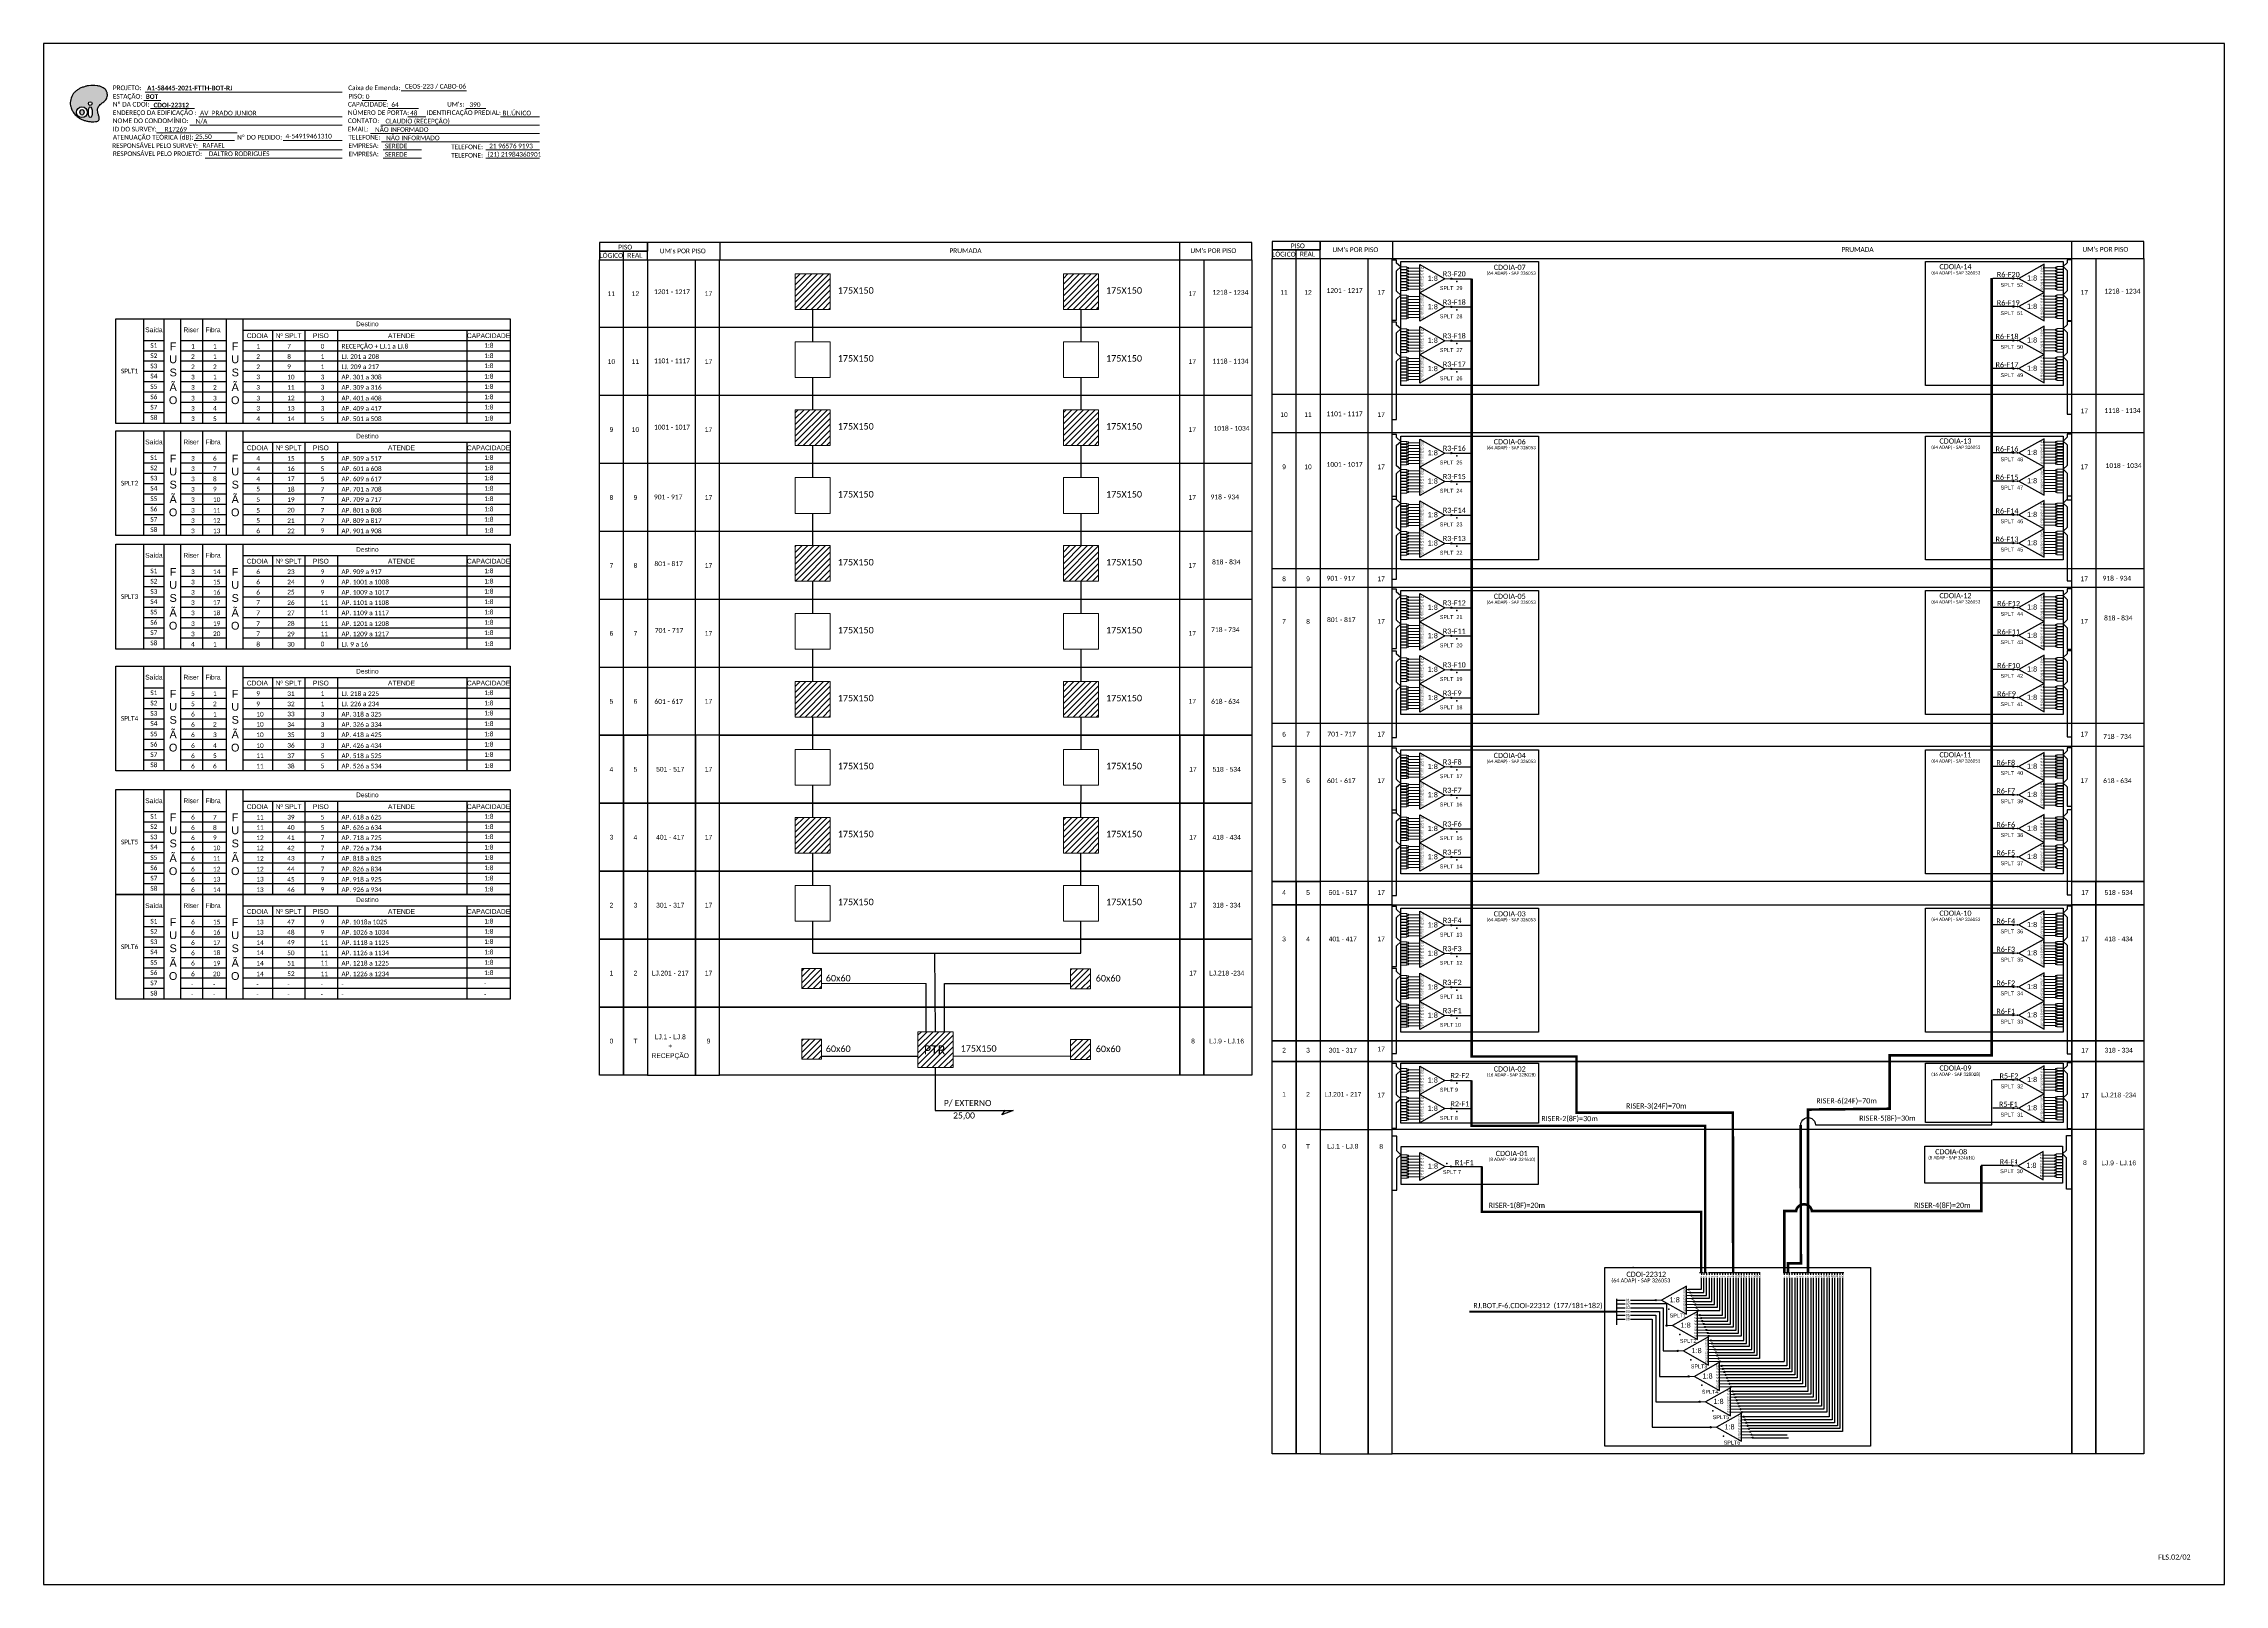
# Paper-space layout 'CDOI-22312 (2)' of a CAD drawing. Header units: metres, sheet in millimetres. Extents: x -439 to 402, y -851 to -257.
# The model-space entities are those that its viewports show. They can reach past a viewport. Long polylines and large blocks are cut down to what shows.
import ezdxf
from ezdxf.enums import TextEntityAlignment as Align

# ---------------------------------------------------------------- set-up
doc = ezdxf.new("R2010")
doc.units = ezdxf.units.M
doc.styles.add('ARIAL', font='arial.ttf')
doc.styles.add('WMF-Calibri0', font='calibri.ttf')
doc.styles.add('WMF-Calibri1', font='calibrib.ttf')
doc.linetypes.add('RESERVA', pattern='A,0.5,-0.15,["RESERVA",Standard,S=0.18,R=0,X=0,Y=-0.1],-1.3', length=1.95)
pattern_1 = [(45, (169.4804, 44.3458), (-1.122532, 1.122532), [])]

# ---------------------------------------------------------------- blocks, each defined once
blk = doc.blocks.new('SPLITTER_')
blk.add_point((0, 0))
at = {"style": 'ARIAL', "flags": 4}
blk.add_attdef('SPLT', (0, -3.26), '', height=1.5, dxfattribs=at)
blk = doc.blocks.new('SPLT_1-8_DIV_DIR')
h = blk.add_hatch(color=3)
h.dxf.hatch_style = 1
edge = h.paths.add_edge_path()
edge.add_arc((12.77, 4.04), 0.242, 0, 360)
h = blk.add_hatch(color=3)
h.dxf.hatch_style = 1
edge = h.paths.add_edge_path()
edge.add_arc((13.27, 2.88), 0.242, 0, 360)
h = blk.add_hatch(color=3)
h.dxf.hatch_style = 1
edge = h.paths.add_edge_path()
edge.add_arc((13.77, 1.73), 0.242, 0, 360)
h = blk.add_hatch(color=3)
h.dxf.hatch_style = 1
edge = h.paths.add_edge_path()
edge.add_arc((14.27, 0.58), 0.242, 0, 360)
h = blk.add_hatch(color=3)
h.dxf.hatch_style = 1
edge = h.paths.add_edge_path()
edge.add_arc((14.77, -0.58), 0.242, 0, 360)
h = blk.add_hatch(color=3)
h.dxf.hatch_style = 1
edge = h.paths.add_edge_path()
edge.add_arc((15.27, -1.73), 0.242, 0, 360)
h = blk.add_hatch(color=3)
h.dxf.hatch_style = 1
edge = h.paths.add_edge_path()
edge.add_arc((15.77, -2.88), 0.242, 0, 360)
h = blk.add_hatch(color=3)
h.dxf.hatch_style = 1
edge = h.paths.add_edge_path()
edge.add_arc((16.27, -4.04), 0.242, 0, 360)
at = {"color": 1, "lineweight": 0}
blk.add_lwpolyline([(2.22, 0), (0, 0)], dxfattribs=at)
at = {"color": 1}
blk.add_lwpolyline([(11.89, 5.45), (2.22, 0), (11.89, -5.45), (11.89, 5.45)], dxfattribs=at)
at = {"color": 7, "lineweight": 0}
for points in [[(12.77, 4.04), (11.89, 4.04)], [(11.89, 2.88), (13.27, 2.88)], [(11.89, 1.73), (13.77, 1.73)], [(11.89, 0.58), (14.27, 0.58)], [(11.89, -0.58), (14.77, -0.58)], [(11.89, -1.73), (15.27, -1.73)], [(11.89, -2.88), (15.77, -2.88)], [(11.89, -4.04), (16.27, -4.04)]]:
    blk.add_lwpolyline(points, dxfattribs=at)
at = {"color": 3}
for centre in [(12.77, 4.04), (13.27, 2.88), (13.77, 1.73), (14.27, 0.58), (14.77, -0.58), (15.27, -1.73), (15.77, -2.88), (16.27, -4.04)]:
    blk.add_circle(centre, 0.242, dxfattribs=at)
at = {"color": 1, "style": 'ARIAL'}
for s, height, p in [('1:8', 2, (5.35, -0.85)), ('S1', 0.75, (10.52, 3.77)), ('S2', 0.75, (10.52, 2.58)), ('S3', 0.75, (10.52, 1.37)), ('S4', 0.75, (10.52, 0.19)), ('S5', 0.75, (10.52, -1.02)), ('S6', 0.75, (10.52, -2.14)), ('S7', 0.75, (10.52, -3.24)), ('S8', 0.75, (10.52, -4.36))]:
    blk.add_text(s, height=height, dxfattribs=at).set_placement(p)
blk = doc.blocks.new('SPLT_1-8_SC-APC_ESQ')
at = {"color": 3, "lineweight": 0}
for points in [[(2.41, -3.02), (0, -3.02)], [(2.41, -4), (0, -4)], [(2.41, -4.17), (0, -4.17)], [(2.41, -5.16), (0, -5.16)], [(2.41, -5.32), (0, -5.32)], [(2.41, -6.31), (0, -6.31)], [(2.41, -6.48), (0, -6.48)], [(2.41, -7.46), (0, -7.46)], [(2.41, -7.63), (0, -7.63)], [(2.41, -3.02), (2.41, -4)], [(2.41, -4.17), (2.41, -5.16)], [(2.41, -5.32), (2.41, -6.31)], [(2.41, -6.48), (2.41, -7.46)], [(2.41, -7.63), (2.41, -8.62)], [(2.99, -3.51), (7.37, -3.51)], [(7.37, -4.66), (2.99, -4.66)], [(7.37, -5.82), (2.99, -5.82)], [(7.37, -6.97), (2.99, -6.97)], [(7.37, -8.12), (2.99, -8.12)], [(2.41, -8.62), (0, -8.62)], [(2.41, -8.78), (0, -8.78)], [(2.41, -9.77), (0, -9.77)], [(2.41, -9.94), (0, -9.94)], [(2.41, -10.92), (0, -10.92)], [(2.41, -11.09), (0, -11.09)], [(2.41, -12.08), (0, -12.08)], [(2.41, -8.78), (2.41, -9.77)], [(2.41, -9.94), (2.41, -10.92)], [(2.41, -11.09), (2.41, -12.08)], [(7.37, -9.28), (2.99, -9.28)], [(7.37, -10.43), (2.99, -10.43)], [(7.37, -11.58), (2.99, -11.58)]]:
    blk.add_lwpolyline(points, dxfattribs=at)
for points in [[(2.99, -3.22), (2.41, -3.22), (2.41, -3.8), (2.99, -3.8)], [(2.99, -4.38), (2.41, -4.38), (2.41, -4.95), (2.99, -4.95)], [(2.99, -5.53), (2.41, -5.53), (2.41, -6.1), (2.99, -6.1)], [(2.99, -6.68), (2.41, -6.68), (2.41, -7.26), (2.99, -7.26)], [(2.99, -7.84), (2.41, -7.84), (2.41, -8.41), (2.99, -8.41)], [(2.99, -8.99), (2.41, -8.99), (2.41, -9.56), (2.99, -9.56)], [(2.99, -10.14), (2.41, -10.14), (2.41, -10.72), (2.99, -10.72)], [(2.99, -11.3), (2.41, -11.3), (2.41, -11.87), (2.99, -11.87)]]:
    blk.add_lwpolyline(points, close=True, dxfattribs=at)
at = {"color": 1}
blk.add_lwpolyline([(7.37, -2.1), (17.04, -7.55), (7.37, -13), (7.37, -2.1)], dxfattribs=at)
at = {"color": 1, "lineweight": 0}
blk.add_lwpolyline([(17.04, -7.55), (19.26, -7.55)], dxfattribs=at)
at = {"color": 1, "style": 'ARIAL'}
for s, height, p in [('S5', 0.75, (7.55, -8.57)), ('S3', 0.75, (7.55, -6.18)), ('S4', 0.75, (7.55, -7.36)), ('S2', 0.75, (7.56, -4.97)), ('S1', 0.75, (7.7, -3.78)), ('1:8', 2, (10.45, -8.4)), ('S6', 0.75, (7.55, -9.69)), ('S7', 0.75, (7.55, -10.78)), ('S8', 0.75, (7.55, -11.9))]:
    blk.add_text(s, height=height, dxfattribs=at).set_placement(p)
blk = doc.blocks.new('SPLT_1-8_SC-APC')
at = {"color": 1, "lineweight": 0}
blk.add_lwpolyline([(-17.04, -7.55), (-19.26, -7.55)], dxfattribs=at)
at = {"color": 1}
blk.add_lwpolyline([(-7.37, -2.1), (-17.04, -7.55), (-7.37, -13), (-7.37, -2.1)], dxfattribs=at)
at = {"color": 3, "lineweight": 0}
for points in [[(-2.99, -3.51), (-7.37, -3.51)], [(-7.37, -4.66), (-2.99, -4.66)], [(-7.37, -5.82), (-2.99, -5.82)], [(-7.37, -6.97), (-2.99, -6.97)], [(-7.37, -8.12), (-2.99, -8.12)], [(-2.41, -3.02), (-2.41, -4)], [(-2.41, -3.02), (0, -3.02)], [(-2.41, -4), (0, -4)], [(-2.41, -4.17), (-2.41, -5.16)], [(-2.41, -4.17), (0, -4.17)], [(-2.41, -5.16), (0, -5.16)], [(-2.41, -5.32), (-2.41, -6.31)], [(-2.41, -5.32), (0, -5.32)], [(-2.41, -6.31), (0, -6.31)], [(-2.41, -6.48), (-2.41, -7.46)], [(-2.41, -6.48), (0, -6.48)], [(-2.41, -7.46), (0, -7.46)], [(-2.41, -7.63), (-2.41, -8.62)], [(-2.41, -7.63), (0, -7.63)], [(-7.37, -9.28), (-2.99, -9.28)], [(-7.37, -10.43), (-2.99, -10.43)], [(-7.37, -11.58), (-2.99, -11.58)], [(-2.41, -8.62), (0, -8.62)], [(-2.41, -8.78), (-2.41, -9.77)], [(-2.41, -8.78), (0, -8.78)], [(-2.41, -9.77), (0, -9.77)], [(-2.41, -9.94), (-2.41, -10.92)], [(-2.41, -9.94), (0, -9.94)], [(-2.41, -10.92), (0, -10.92)], [(-2.41, -11.09), (-2.41, -12.08)], [(-2.41, -11.09), (0, -11.09)], [(-2.41, -12.08), (0, -12.08)]]:
    blk.add_lwpolyline(points, dxfattribs=at)
for points in [[(-2.99, -3.22), (-2.41, -3.22), (-2.41, -3.8), (-2.99, -3.8)], [(-2.99, -4.38), (-2.41, -4.38), (-2.41, -4.95), (-2.99, -4.95)], [(-2.99, -5.53), (-2.41, -5.53), (-2.41, -6.1), (-2.99, -6.1)], [(-2.99, -6.68), (-2.41, -6.68), (-2.41, -7.26), (-2.99, -7.26)], [(-2.99, -7.84), (-2.41, -7.84), (-2.41, -8.41), (-2.99, -8.41)], [(-2.99, -8.99), (-2.41, -8.99), (-2.41, -9.56), (-2.99, -9.56)], [(-2.99, -10.14), (-2.41, -10.14), (-2.41, -10.72), (-2.99, -10.72)], [(-2.99, -11.3), (-2.41, -11.3), (-2.41, -11.87), (-2.99, -11.87)]]:
    blk.add_lwpolyline(points, close=True, dxfattribs=at)
at = {"color": 1, "style": 'ARIAL'}
for s, height, p in [('1:8', 2, (-13.91, -8.4)), ('S1', 0.75, (-8.74, -3.78)), ('S2', 0.75, (-8.74, -4.97)), ('S3', 0.75, (-8.74, -6.18)), ('S4', 0.75, (-8.74, -7.36)), ('S5', 0.75, (-8.74, -8.57)), ('S6', 0.75, (-8.74, -9.69)), ('S7', 0.75, (-8.74, -10.78)), ('S8', 0.75, (-8.74, -11.9))]:
    blk.add_text(s, height=height, dxfattribs=at).set_placement(p)
blk = doc.blocks.new('SPLITTER FUTURO')
blk.add_point((0, 0))
at = {"style": 'ARIAL', "text_generation_flag": 6, "flags": 4}
for tag, p, height in [('SPLT', (-6.22, -4.1), 1.5), ('INSTAL.', (-6.25, -6.09), 1.25)]:
    blk.add_attdef(tag, p, '', height=height, rotation=180, dxfattribs=at)
blk = doc.blocks.new('LEG_CDO64_DIR')
blk.add_point((0, 0))
at = {"color": 1, "style": 'WMF-Calibri0', "flags": 4}
blk.add_attdef('MODELO', text='', height=1.5, dxfattribs=at).set_placement((-1.52, -5.5), align=Align.CENTER)
blk.add_attdef('CDO', (-2.62, -3.57), '', height=2, dxfattribs=at)
blk = doc.blocks.new('OI')
h = blk.add_hatch(color=40)
edge = h.paths.add_edge_path()
edge.add_spline(control_points=[(4.35, -0.67), (3.92, -0.99), (3.26, -1.5), (2.81, -2.59), (2.9, -3.5), (3.06, -4.27), (3.31, -4.85), (3.37, -5.39), (3.4, -5.88), (3.2, -6.4), (2.54, -6.61), (1.65, -6.63), (0.55, -6.67), (-0.56, -6.42), (-1.61, -6.14), (-2.77, -5.61), (-3.92, -4.77), (-4.89, -3.7), (-5.34, -2.65), (-5.6, -1.94), (-5.85, -0.96), (-5.71, 0.47), (-5.1, 2.02), (-4.14, 3.02), (-3.3, 3.61), (-2.37, 4.16), (-1.36, 4.44), (-0.56, 4.7), (0.79, 4.85), (2.24, 4.97), (3.79, 4.57), (4.67, 4.21), (5.44, 3.65), (5.76, 2.99), (6.03, 2.21), (6.01, 1.46), (5.72, 0.64), (5.31, 0.08), (4.88, -0.38), (4.51, -0.55), (4.35, -0.67)], knot_values=[0, 0, 0, 0, 1.60434, 2.417191, 3.427595, 4.282808, 4.776746, 5.304182, 5.888771, 6.258406, 6.858137, 7.79129, 8.986195, 10.124242, 11.187857, 12.242908, 13.953784, 15.414161, 16.515391, 17.349188, 17.675853, 19.552021, 21.515531, 22.568638, 23.63245, 24.621084, 25.782718, 26.745347, 27.142653, 29.870543, 31.004649, 31.921532, 32.709589, 33.801391, 34.042471, 35.192333, 35.971461, 36.628871, 37.254359, 37.836911, 37.836911, 37.836911, 37.836911], degree=3, periodic=0)
h.paths.add_polyline_path([(1.13, -0.87, -1), (-0.04, -0.87, -1)], flags=16)
edge = h.paths.add_edge_path(flags=16)
edge.add_ellipse((0.56, -3.59), major_axis=(-0.02, 1.71), ratio=0.361305, start_angle=0, end_angle=360)
h.paths.add_polyline_path([(-0.36, -3.62, -1), (-3.8, -3.62, -1)], flags=16)
edge = h.paths.add_edge_path(flags=0)
edge.add_ellipse((-2.08, -3.62), major_axis=(0, 0.885), ratio=0.758294, start_angle=0, end_angle=360)
at = {"color": 40}
for centre, radius in [((-2.08, -3.62), 1.72), ((0.54, -0.87), 0.587)]:
    blk.add_circle(centre, radius, dxfattribs=at)
blk.add_ellipse((-2.08, -3.62), major_axis=(0, 0.885), ratio=0.758294, start_param=-3.141592653589792, end_param=3.141592653589792, dxfattribs=at)
blk.add_ellipse((0.56, -3.59), major_axis=(-0.02, 1.71), ratio=0.361305, dxfattribs=at)
at = {"color": 40, "start_tangent": (-0.800898, -0.598801), "end_tangent": (-0.800898, -0.598801)}
blk.add_spline([(4.35, -0.67), (3.2, -1.78), (2.9, -2.54), (2.92, -3.55), (3.12, -4.38), (3.28, -4.85), (3.37, -5.37), (3.35, -5.95), (3.2, -6.29), (2.66, -6.55), (1.73, -6.63), (0.54, -6.62), (-0.58, -6.41), (-1.6, -6.11), (-2.56, -5.67), (-3.95, -4.67), (-4.89, -3.56), (-5.37, -2.56), (-5.64, -1.78), (-5.72, -1.46), (-5.63, 0.42), (-4.84, 2.22), (-4.13, 2.99), (-3.27, 3.62), (-2.4, 4.09), (-1.3, 4.47), (-0.37, 4.72), (0.02, 4.77), (2.75, 4.8), (3.85, 4.53), (4.69, 4.16), (5.31, 3.68), (5.85, 2.73), (5.93, 2.5), (5.94, 1.35), (5.67, 0.62), (5.29, 0.08), (4.84, -0.36), (4.35, -0.67)], degree=3, dxfattribs=at)

msp = doc.modelspace()

# ---------------------------------------------------------------- hatches: boundary and pattern name
h = msp.add_hatch()
h.set_pattern_fill('LINE', color=1, scale=0.5, angle=45)
h.set_pattern_definition(pattern_1)
h.paths.add_polyline_path([(-117.1, -289.6), (-124.76, -289.6), (-124.76, -297.37), (-117.1, -297.37)])
h.paths.add_polyline_path([(-13.46, -289.72), (-21.12, -289.72), (-21.12, -297.49), (-13.46, -297.49)])
h.paths.add_polyline_path([(-13.46, -262.5), (-21.12, -262.5), (-21.12, -270.27), (-13.46, -270.27)])
h.paths.add_polyline_path([(-117.1, -262.38), (-124.76, -262.38), (-124.76, -270.14), (-117.1, -270.14)])
h.paths.add_polyline_path([(-127.31, -204.12), (-113.74, -204.12), (-113.74, -217.87), (-127.31, -217.87)])
h.paths.add_polyline_path([(-23.85, -204.12), (-10.27, -204.12), (-10.27, -217.87), (-23.85, -217.87)])
h.paths.add_polyline_path([(-127.31, -151.73), (-113.74, -151.73), (-113.74, -165.48), (-127.31, -165.48)])
h.paths.add_polyline_path([(-23.85, -151.73), (-10.27, -151.73), (-10.27, -165.48), (-23.85, -165.48)])
h.paths.add_polyline_path([(-23.85, -99.34), (-10.27, -99.34), (-10.27, -113.09), (-23.85, -113.09)])
h.paths.add_polyline_path([(-127.31, -99.34), (-113.74, -99.34), (-113.74, -113.09), (-127.31, -113.09)])
h.paths.add_polyline_path([(-127.31, -46.95), (-113.74, -46.95), (-113.74, -60.7), (-127.31, -60.7)])
h.paths.add_polyline_path([(-23.85, -46.95), (-10.27, -46.95), (-10.27, -60.7), (-23.85, -60.7)])
h.paths.add_polyline_path([(-23.85, 5.44), (-10.27, 5.44), (-10.27, -8.31), (-23.85, -8.31)])
h.paths.add_polyline_path([(-127.31, 5.44), (-113.74, 5.44), (-113.74, -8.31), (-127.31, -8.31)])
h = msp.add_hatch(color=3)
h.dxf.hatch_style = 1
edge = h.paths.add_edge_path()
edge.add_arc((125.73, 3.56), 0.256, 0, 360)
h = msp.add_hatch(color=3)
h.dxf.hatch_style = 1
edge = h.paths.add_edge_path()
edge.add_arc((342.46, 3.69), 0.256, 0, 360)
h = msp.add_hatch(color=3)
h.dxf.hatch_style = 1
edge = h.paths.add_edge_path()
edge.add_arc((125.73, -7.33), 0.256, 0, 360)
h = msp.add_hatch(color=3)
h.dxf.hatch_style = 1
edge = h.paths.add_edge_path()
edge.add_arc((342.46, -7.2), 0.256, 0, 360)
h = msp.add_hatch(color=3)
h.dxf.hatch_style = 1
edge = h.paths.add_edge_path()
edge.add_arc((125.73, -20.33), 0.256, 0, 360)
h = msp.add_hatch(color=3)
h.dxf.hatch_style = 1
edge = h.paths.add_edge_path()
edge.add_arc((342.46, -20.2), 0.256, 0, 360)
h = msp.add_hatch(color=3)
h.dxf.hatch_style = 1
edge = h.paths.add_edge_path()
edge.add_arc((125.73, -31.23), 0.256, 0, 360)
h = msp.add_hatch(color=3)
h.dxf.hatch_style = 1
edge = h.paths.add_edge_path()
edge.add_arc((342.46, -31.1), 0.256, 0, 360)
h = msp.add_hatch(color=3)
h.dxf.hatch_style = 1
edge = h.paths.add_edge_path()
edge.add_arc((125.73, -63.68), 0.256, 0, 360)
h = msp.add_hatch(color=3)
h.dxf.hatch_style = 1
edge = h.paths.add_edge_path()
edge.add_arc((342.46, -63.55), 0.256, 0, 360)
h = msp.add_hatch(color=3)
h.dxf.hatch_style = 1
edge = h.paths.add_edge_path()
edge.add_arc((125.73, -74.58), 0.256, 0, 360)
h = msp.add_hatch(color=3)
h.dxf.hatch_style = 1
edge = h.paths.add_edge_path()
edge.add_arc((342.46, -74.45), 0.256, 0, 360)
h = msp.add_hatch(color=3)
h.dxf.hatch_style = 1
edge = h.paths.add_edge_path()
edge.add_arc((125.73, -87.58), 0.256, 0, 360)
h = msp.add_hatch(color=3)
h.dxf.hatch_style = 1
edge = h.paths.add_edge_path()
edge.add_arc((342.46, -87.44), 0.256, 0, 360)
h = msp.add_hatch(color=3)
h.dxf.hatch_style = 1
edge = h.paths.add_edge_path()
edge.add_arc((125.73, -98.47), 0.256, 0, 360)
h = msp.add_hatch(color=3)
h.dxf.hatch_style = 1
edge = h.paths.add_edge_path()
edge.add_arc((342.46, -98.34), 0.256, 0, 360)
h = msp.add_hatch(color=3)
h.dxf.hatch_style = 1
edge = h.paths.add_edge_path()
edge.add_arc((125.73, -123.28), 0.256, 0, 360)
h = msp.add_hatch(color=3)
h.dxf.hatch_style = 1
edge = h.paths.add_edge_path()
edge.add_arc((342.46, -123.15), 0.256, 0, 360)
h = msp.add_hatch(color=3)
h.dxf.hatch_style = 1
edge = h.paths.add_edge_path()
edge.add_arc((125.73, -134.18), 0.256, 0, 360)
h = msp.add_hatch(color=3)
h.dxf.hatch_style = 1
edge = h.paths.add_edge_path()
edge.add_arc((342.46, -134.05), 0.256, 0, 360)
h = msp.add_hatch(color=3)
h.dxf.hatch_style = 1
edge = h.paths.add_edge_path()
edge.add_arc((125.73, -147.17), 0.256, 0, 360)
h = msp.add_hatch(color=3)
h.dxf.hatch_style = 1
edge = h.paths.add_edge_path()
edge.add_arc((342.46, -147.04), 0.256, 0, 360)
h = msp.add_hatch(color=3)
h.dxf.hatch_style = 1
edge = h.paths.add_edge_path()
edge.add_arc((125.73, -158.07), 0.256, 0, 360)
h = msp.add_hatch(color=3)
h.dxf.hatch_style = 1
edge = h.paths.add_edge_path()
edge.add_arc((342.46, -157.94), 0.256, 0, 360)
h = msp.add_hatch(color=3)
h.dxf.hatch_style = 1
edge = h.paths.add_edge_path()
edge.add_arc((125.73, -184.63), 0.256, 0, 360)
h = msp.add_hatch(color=3)
h.dxf.hatch_style = 1
edge = h.paths.add_edge_path()
edge.add_arc((342.46, -184.5), 0.256, 0, 360)
h = msp.add_hatch(color=3)
h.dxf.hatch_style = 1
edge = h.paths.add_edge_path()
edge.add_arc((125.73, -195.53), 0.256, 0, 360)
h = msp.add_hatch(color=3)
h.dxf.hatch_style = 1
edge = h.paths.add_edge_path()
edge.add_arc((342.46, -195.4), 0.256, 0, 360)
h = msp.add_hatch(color=3)
h.dxf.hatch_style = 1
edge = h.paths.add_edge_path()
edge.add_arc((125.73, -208.52), 0.256, 0, 360)
h = msp.add_hatch(color=3)
h.dxf.hatch_style = 1
edge = h.paths.add_edge_path()
edge.add_arc((342.46, -208.39), 0.256, 0, 360)
h = msp.add_hatch(color=3)
h.dxf.hatch_style = 1
edge = h.paths.add_edge_path()
edge.add_arc((125.73, -219.42), 0.256, 0, 360)
h = msp.add_hatch(color=3)
h.dxf.hatch_style = 1
edge = h.paths.add_edge_path()
edge.add_arc((342.46, -219.29), 0.256, 0, 360)
h = msp.add_hatch(color=3)
h.dxf.hatch_style = 1
edge = h.paths.add_edge_path()
edge.add_arc((125.73, -245.69), 0.256, 0, 360)
h = msp.add_hatch(color=3)
h.dxf.hatch_style = 1
edge = h.paths.add_edge_path()
edge.add_arc((342.46, -245.56), 0.256, 0, 360)
h = msp.add_hatch(color=3)
h.dxf.hatch_style = 1
edge = h.paths.add_edge_path()
edge.add_arc((125.73, -256.59), 0.256, 0, 360)
h = msp.add_hatch(color=3)
h.dxf.hatch_style = 1
edge = h.paths.add_edge_path()
edge.add_arc((342.46, -256.46), 0.256, 0, 360)
h = msp.add_hatch(color=3)
h.dxf.hatch_style = 1
edge = h.paths.add_edge_path()
edge.add_arc((125.73, -269.59), 0.256, 0, 360)
h = msp.add_hatch(color=3)
h.dxf.hatch_style = 1
edge = h.paths.add_edge_path()
edge.add_arc((342.46, -269.46), 0.256, 0, 360)
h = msp.add_hatch(color=3)
h.dxf.hatch_style = 1
edge = h.paths.add_edge_path()
edge.add_arc((125.73, -280.48), 0.256, 0, 360)
h = msp.add_hatch(color=3)
h.dxf.hatch_style = 1
edge = h.paths.add_edge_path()
edge.add_arc((342.46, -280.35), 0.256, 0, 360)
h = msp.add_hatch()
h.set_pattern_fill('LINE', color=1, scale=0.5, angle=45)
h.set_pattern_definition(pattern_1)
h.paths.add_polyline_path([(-79.93, -286.82), (-79.93, -300.57), (-66.36, -300.57), (-66.36, -286.82)])
h.paths.add_polyline_path([(-78.52, -296.34), (-68.44, -296.34), (-68.44, -291.2), (-78.52, -291.2)], flags=24)
h = msp.add_hatch(color=3)
h.dxf.hatch_style = 1
edge = h.paths.add_edge_path()
edge.add_arc((125.73, -305.51), 0.256, 0, 360)
h = msp.add_hatch(color=3)
h.dxf.hatch_style = 1
edge = h.paths.add_edge_path()
edge.add_arc((342.46, -305.29), 0.256, 0, 360)
h = msp.add_hatch(color=3)
h.dxf.hatch_style = 1
edge = h.paths.add_edge_path()
edge.add_arc((125.73, -316.4), 0.256, 0, 360)
h = msp.add_hatch(color=3)
h.dxf.hatch_style = 1
edge = h.paths.add_edge_path()
edge.add_arc((342.46, -316.19), 0.256, 0, 360)
h = msp.add_hatch(color=3)
h.dxf.hatch_style = 1
edge = h.paths.add_edge_path()
edge.add_arc((125.54, -338.7), 0.242, 0, 360)
h = msp.add_hatch(color=3)
h.dxf.hatch_style = 1
edge = h.paths.add_edge_path()
edge.add_arc((342.16, -338.38), 0.242, 0, 360)
h = msp.add_hatch(color=3)
h.dxf.hatch_style = 1
edge = h.paths.add_edge_path()
edge.add_arc((204.61, -390.22), 0.256, 0, 360)
h = msp.add_hatch(color=3)
h.dxf.hatch_style = 1
edge = h.paths.add_edge_path()
edge.add_arc((208.83, -400.02), 0.256, 0, 360)
h = msp.add_hatch(color=3)
h.dxf.hatch_style = 1
edge = h.paths.add_edge_path()
edge.add_arc((213.06, -409.82), 0.256, 0, 360)
h = msp.add_hatch(color=3)
h.dxf.hatch_style = 1
edge = h.paths.add_edge_path()
edge.add_arc((217.29, -419.62), 0.256, 0, 360)
h = msp.add_hatch(color=3)
h.dxf.hatch_style = 1
edge = h.paths.add_edge_path()
edge.add_arc((221.52, -429.42), 0.256, 0, 360)
h = msp.add_hatch(color=3)
h.dxf.hatch_style = 1
edge = h.paths.add_edge_path()
edge.add_arc((225.75, -439.22), 0.256, 0, 360)

# ---------------------------------------------------------------- linework, layer by layer
at = {"color": 3}
for p, q in [((-120.53, -20.75), (-120.53, -8.31)), ((-17.06, -20.75), (-17.06, -8.31)), ((-120.53, -46.95), (-120.53, -34.51)), ((-17.06, -46.95), (-17.06, -34.51)), ((-120.53, -73.14), (-120.53, -60.7)), ((-17.06, -73.14), (-17.06, -60.7)), ((-120.53, -99.34), (-120.53, -86.9)), ((-17.06, -99.34), (-17.06, -86.9)), ((-120.53, -125.53), (-120.53, -113.09)), ((-17.06, -125.53), (-17.06, -113.09)), ((-120.53, -151.73), (-120.53, -139.29)), ((-17.06, -151.73), (-17.06, -139.29)), ((-120.53, -177.92), (-120.53, -165.48)), ((-17.06, -177.92), (-17.06, -165.48)), ((-120.53, -204.12), (-120.53, -191.68)), ((-17.07, -204.12), (-17.06, -191.68)), ((-120.53, -230.31), (-120.53, -217.87)), ((-17.07, -230.31), (-17.07, -217.87)), ((-120.53, -256.51), (-120.53, -244.07)), ((-17.07, -256.51), (-17.07, -244.07)), ((342.16, -338.38), (330.14, -338.38)), ((254.07, -381.65), (254.07, -413.85)), ((229.27, -413.85), (254.07, -413.85))]:
    msp.add_line(p, q, dxfattribs=at)
for p, q in [((-389.27, -11.85), (-237.15, -11.85)), ((-389.27, -52.26), (-389.27, -11.85)), ((-378.6, -11.85), (-378.6, -52.26)), ((-370.72, -11.85), (-370.72, -52.26)), ((-364.25, -52.26), (-364.25, -11.85)), ((-355.8, -11.85), (-355.8, -52.26)), ((-346.78, -11.85), (-346.78, -52.26)), ((-340.3, -11.85), (-340.3, -52.26)), ((-340.3, -16.26), (-237.15, -16.26)), ((-328.9, -16.26), (-328.9, -52.26)), ((-316.33, -16.26), (-316.33, -52.26)), ((-303.78, -16.26), (-303.78, -52.26)), ((-253.94, -16.26), (-253.94, -52.26)), ((-237.15, -11.85), (-237.15, -52.26)), ((-378.6, -20.23), (-370.72, -20.23)), ((-378.6, -24.2), (-370.72, -24.2)), ((-364.25, -20.23), (-346.78, -20.23)), ((-364.25, -24.2), (-346.78, -24.2)), ((-340.3, -20.23), (-237.15, -20.23)), ((-340.3, -24.2), (-237.15, -24.2)), ((-378.6, -28.16), (-370.72, -28.16)), ((-378.6, -32.13), (-370.72, -32.13)), ((-364.25, -28.16), (-346.78, -28.16)), ((-364.25, -32.13), (-346.78, -32.13)), ((-340.3, -28.16), (-237.15, -28.16)), ((-340.3, -32.13), (-237.15, -32.13)), ((-378.6, -36.1), (-370.72, -36.1)), ((-378.6, -40.07), (-370.72, -40.07)), ((-364.25, -36.1), (-346.78, -36.1)), ((-364.25, -40.07), (-346.78, -40.07)), ((-340.3, -36.1), (-237.15, -36.1)), ((-340.3, -40.07), (-237.15, -40.07)), ((-378.6, -44.04), (-370.72, -44.04)), ((-378.6, -48.01), (-370.72, -48.01)), ((-364.25, -44.04), (-346.78, -44.04)), ((-364.25, -48.01), (-346.78, -48.01)), ((-340.3, -44.04), (-237.15, -44.04)), ((-340.3, -48.01), (-237.15, -48.01)), ((-237.15, -52.26), (-389.27, -52.26)), ((-389.27, -55.09), (-237.15, -55.09)), ((-389.27, -95.5), (-389.27, -55.09)), ((-378.6, -55.09), (-378.6, -95.5)), ((-370.72, -55.09), (-370.72, -95.5)), ((-364.25, -95.5), (-364.25, -55.09)), ((-355.8, -55.09), (-355.8, -95.5)), ((-346.78, -55.09), (-346.78, -95.5)), ((-340.3, -55.09), (-340.3, -95.5)), ((-237.15, -55.09), (-237.15, -95.5)), ((-378.6, -63.47), (-370.72, -63.47)), ((-364.25, -63.47), (-346.78, -63.47)), ((-340.3, -59.5), (-237.15, -59.5)), ((-340.3, -63.47), (-237.15, -63.47)), ((-328.9, -59.5), (-328.9, -95.5)), ((-316.33, -59.5), (-316.33, -95.5)), ((-303.78, -59.5), (-303.78, -95.5)), ((-253.94, -59.5), (-253.94, -95.5)), ((-378.6, -67.44), (-370.72, -67.44)), ((-378.6, -71.41), (-370.72, -71.41)), ((-378.6, -75.37), (-370.72, -75.37)), ((-364.25, -67.44), (-346.78, -67.44)), ((-364.25, -71.41), (-346.78, -71.41)), ((-364.25, -75.37), (-346.78, -75.37)), ((-340.3, -67.44), (-237.15, -67.44)), ((-340.3, -71.41), (-237.15, -71.41)), ((-340.3, -75.37), (-237.15, -75.37)), ((-378.6, -79.34), (-370.72, -79.34)), ((-378.6, -83.31), (-370.72, -83.31)), ((-364.25, -79.34), (-346.78, -79.34)), ((-364.25, -83.31), (-346.78, -83.31)), ((-340.3, -79.34), (-237.15, -79.34)), ((-340.3, -83.31), (-237.15, -83.31)), ((-378.6, -87.28), (-370.72, -87.28)), ((-378.6, -91.25), (-370.72, -91.25)), ((-364.25, -87.28), (-346.78, -87.28)), ((-364.25, -91.25), (-346.78, -91.25)), ((-340.3, -87.28), (-237.15, -87.28)), ((-340.3, -91.25), (-237.15, -91.25)), ((-237.15, -95.5), (-389.27, -95.5)), ((-389.27, -98.79), (-237.15, -98.79)), ((-389.27, -139.2), (-389.27, -98.79)), ((-378.6, -98.79), (-378.6, -139.2)), ((-370.72, -98.79), (-370.72, -139.2)), ((-364.25, -139.2), (-364.25, -98.79)), ((-355.8, -98.79), (-355.8, -139.2)), ((-346.78, -98.79), (-346.78, -139.2)), ((-340.3, -98.79), (-340.3, -139.2)), ((-237.15, -98.79), (-237.15, -139.2)), ((-378.6, -107.17), (-370.72, -107.17)), ((-364.25, -107.17), (-346.78, -107.17)), ((-340.3, -103.2), (-237.15, -103.2)), ((-340.3, -107.17), (-237.15, -107.17)), ((-328.9, -103.2), (-328.9, -139.2)), ((-316.33, -103.2), (-316.33, -139.2)), ((-303.78, -103.2), (-303.78, -139.2)), ((-253.94, -103.2), (-253.94, -139.2)), ((-378.6, -111.14), (-370.72, -111.14)), ((-378.6, -115.1), (-370.72, -115.1)), ((-364.25, -111.14), (-346.78, -111.14)), ((-364.25, -115.1), (-346.78, -115.1)), ((-340.3, -111.14), (-237.15, -111.14)), ((-340.3, -115.1), (-237.15, -115.1)), ((-378.6, -119.07), (-370.72, -119.07)), ((-378.6, -123.04), (-370.72, -123.04)), ((-364.25, -119.07), (-346.78, -119.07)), ((-364.25, -123.04), (-346.78, -123.04)), ((-340.3, -119.07), (-237.15, -119.07)), ((-340.3, -123.04), (-237.15, -123.04)), ((-378.6, -127.01), (-370.72, -127.01)), ((-378.6, -130.98), (-370.72, -130.98)), ((-364.25, -127.01), (-346.78, -127.01)), ((-364.25, -130.98), (-346.78, -130.98)), ((-340.3, -127.01), (-237.15, -127.01)), ((-340.3, -130.98), (-237.15, -130.98)), ((-237.15, -139.2), (-389.27, -139.2)), ((-378.6, -134.95), (-370.72, -134.95)), ((-364.25, -134.95), (-346.78, -134.95)), ((-340.3, -134.95), (-237.15, -134.95)), ((-389.27, -145.78), (-237.15, -145.78)), ((-389.27, -186.19), (-389.27, -145.78)), ((-378.6, -145.78), (-378.6, -186.19)), ((-370.72, -145.78), (-370.72, -186.19)), ((-364.25, -186.19), (-364.25, -145.78)), ((-355.8, -145.78), (-355.8, -186.19)), ((-346.78, -145.78), (-346.78, -186.19)), ((-340.3, -145.78), (-340.3, -186.19)), ((-340.3, -150.19), (-237.15, -150.19)), ((-328.9, -150.19), (-328.9, -186.19)), ((-316.33, -150.19), (-316.33, -186.19)), ((-303.78, -150.19), (-303.78, -186.19)), ((-253.94, -150.19), (-253.94, -186.19)), ((-237.15, -145.78), (-237.15, -186.19)), ((-378.6, -154.16), (-370.72, -154.16)), ((-378.6, -158.13), (-370.72, -158.13)), ((-364.25, -154.16), (-346.78, -154.16)), ((-364.25, -158.13), (-346.78, -158.13)), ((-340.3, -154.16), (-237.15, -154.16)), ((-340.3, -158.13), (-237.15, -158.13)), ((-378.6, -162.09), (-370.72, -162.09)), ((-378.6, -166.06), (-370.72, -166.06)), ((-364.25, -162.09), (-346.78, -162.09)), ((-364.25, -166.06), (-346.78, -166.06)), ((-340.3, -162.09), (-237.15, -162.09)), ((-340.3, -166.06), (-237.15, -166.06)), ((-378.6, -170.03), (-370.72, -170.03)), ((-378.6, -174), (-370.72, -174)), ((-364.25, -170.03), (-346.78, -170.03)), ((-364.25, -174), (-346.78, -174)), ((-340.3, -170.03), (-237.15, -170.03)), ((-340.3, -174), (-237.15, -174)), ((-378.6, -177.97), (-370.72, -177.97)), ((-378.6, -181.94), (-370.72, -181.94)), ((-364.25, -177.97), (-346.78, -177.97)), ((-364.25, -181.94), (-346.78, -181.94)), ((-340.3, -177.97), (-237.15, -177.97)), ((-340.3, -181.94), (-237.15, -181.94)), ((-237.15, -186.19), (-389.27, -186.19)), ((-389.27, -193.42), (-237.15, -193.42)), ((-389.27, -233.83), (-389.27, -193.42)), ((-378.6, -193.42), (-378.6, -233.83)), ((-370.72, -193.42), (-370.72, -233.83)), ((-364.25, -233.83), (-364.25, -193.42)), ((-355.8, -193.42), (-355.8, -233.83)), ((-346.78, -193.42), (-346.78, -233.83)), ((-340.3, -193.42), (-340.3, -233.83)), ((-237.15, -193.42), (-237.15, -233.83)), ((-378.6, -201.8), (-370.72, -201.8)), ((-364.25, -201.8), (-346.78, -201.8)), ((-340.3, -197.83), (-237.15, -197.83)), ((-340.3, -201.8), (-237.15, -201.8)), ((-328.9, -197.83), (-328.9, -233.83)), ((-316.33, -197.83), (-316.33, -233.83)), ((-303.78, -197.83), (-303.78, -233.83)), ((-253.94, -197.83), (-253.94, -233.83)), ((-378.6, -205.77), (-370.72, -205.77)), ((-378.6, -209.74), (-370.72, -209.74)), ((-364.25, -205.77), (-346.78, -205.77)), ((-364.25, -209.74), (-346.78, -209.74)), ((-340.3, -205.77), (-237.15, -205.77)), ((-340.3, -209.74), (-237.15, -209.74)), ((-378.6, -213.71), (-370.72, -213.71)), ((-378.6, -217.67), (-370.72, -217.67)), ((-364.25, -213.71), (-346.78, -213.71)), ((-364.25, -217.67), (-346.78, -217.67)), ((-340.3, -213.71), (-237.15, -213.71)), ((-340.3, -217.67), (-237.15, -217.67)), ((-378.6, -221.64), (-370.72, -221.64)), ((-378.6, -225.61), (-370.72, -225.61)), ((-364.25, -221.64), (-346.78, -221.64)), ((-364.25, -225.61), (-346.78, -225.61)), ((-340.3, -221.64), (-237.15, -221.64)), ((-340.3, -225.61), (-237.15, -225.61)), ((-237.15, -233.83), (-389.27, -233.83)), ((-389.27, -233.83), (-237.15, -233.83)), ((-389.27, -274.25), (-389.27, -233.83)), ((-378.6, -229.58), (-370.72, -229.58)), ((-378.6, -233.83), (-378.6, -274.25)), ((-370.72, -233.83), (-370.72, -274.25)), ((-364.25, -229.58), (-346.78, -229.58)), ((-364.25, -274.25), (-364.25, -233.83)), ((-355.8, -233.83), (-355.8, -274.25)), ((-346.78, -233.83), (-346.78, -274.25)), ((-340.3, -229.58), (-237.15, -229.58)), ((-340.3, -233.83), (-340.3, -274.25)), ((-237.15, -233.83), (-237.15, -274.25)), ((-378.6, -242.21), (-370.72, -242.21)), ((-364.25, -242.21), (-346.78, -242.21)), ((-340.3, -238.25), (-237.15, -238.25)), ((-340.3, -242.21), (-237.15, -242.21)), ((-328.9, -238.25), (-328.9, -274.25)), ((-316.33, -238.25), (-316.33, -274.25)), ((-303.78, -238.25), (-303.78, -274.25)), ((-253.94, -238.25), (-253.94, -274.25)), ((-378.6, -246.18), (-370.72, -246.18)), ((-378.6, -250.15), (-370.72, -250.15)), ((-364.25, -246.18), (-346.78, -246.18)), ((-364.25, -250.15), (-346.78, -250.15)), ((-340.3, -246.18), (-237.15, -246.18)), ((-340.3, -250.15), (-237.15, -250.15)), ((-378.6, -254.12), (-370.72, -254.12)), ((-378.6, -258.09), (-370.72, -258.09)), ((-364.25, -254.12), (-346.78, -254.12)), ((-364.25, -258.09), (-346.78, -258.09)), ((-340.3, -254.12), (-237.15, -254.12)), ((-340.3, -258.09), (-237.15, -258.09)), ((-378.6, -262.06), (-370.72, -262.06)), ((-378.6, -266.02), (-370.72, -266.02)), ((-364.25, -262.06), (-346.78, -262.06)), ((-364.25, -266.02), (-346.78, -266.02)), ((-340.3, -262.06), (-237.15, -262.06)), ((-340.3, -266.02), (-237.15, -266.02)), ((-237.15, -274.25), (-389.27, -274.25)), ((-378.6, -269.99), (-370.72, -269.99)), ((-364.25, -269.99), (-346.78, -269.99)), ((-340.3, -269.99), (-237.15, -269.99))]:
    msp.add_line(p, q)
at = {"color": 5}
msp.add_line((125.54, -338.7), (137.56, -338.7), dxfattribs=at)
at = {"color": 30, "linetype": 'Continuous'}
for p, q in [((240.61, -381.66), (240.61, -408.1)), ((243.6, -381.65), (243.6, -411.55)), ((244.59, -381.65), (244.59, -412.7)), ((243.6, -411.55), (228.27, -411.55)), ((244.59, -412.7), (228.77, -412.7))]:
    msp.add_line(p, q, dxfattribs=at)
at = {"color": 4}
for p, q in [((253.77, -379.57), (254.79, -379.57)), ((256.68, -379.57), (275.93, -379.57)), ((257.12, -381.65), (257.12, -417.91)), ((259.16, -381.65), (259.16, -420.2)), ((260.22, -381.65), (260.22, -421.35)), ((261.21, -381.65), (261.21, -422.5)), ((263.29, -381.65), (263.29, -425.39)), ((264.35, -381.65), (264.35, -426.54)), ((265.34, -381.65), (265.34, -427.69)), ((266.39, -381.65), (266.39, -428.85)), ((267.39, -381.65), (267.39, -429.99)), ((268.44, -381.65), (268.44, -431.14)), ((269.44, -381.65), (269.44, -432.29)), ((270.52, -381.65), (270.52, -433.45)), ((271.52, -381.65), (271.52, -435.18)), ((272.57, -381.65), (272.57, -436.34)), ((273.57, -381.65), (273.57, -437.49)), ((274.61, -381.65), (274.61, -438.64)), ((275.61, -381.65), (275.61, -439.78)), ((275.93, -379.57), (277.13, -379.57)), ((276.66, -381.65), (276.66, -440.93)), ((257.12, -417.91), (231, -417.91)), ((259.16, -420.2), (232.2, -420.2)), ((260.22, -421.35), (232.7, -421.35)), ((261.21, -422.5), (233.23, -422.5)), ((263.29, -425.39), (234.26, -425.39)), ((264.35, -426.54), (234.76, -426.54)), ((265.34, -427.69), (235.26, -427.69)), ((266.39, -428.85), (235.76, -428.85)), ((267.39, -429.99), (236.49, -429.99)), ((268.44, -431.14), (236.96, -431.14)), ((269.44, -432.29), (237.49, -432.29)), ((270.52, -433.45), (237.99, -433.45)), ((271.52, -435.18), (238.7, -435.18)), ((272.57, -436.34), (238.99, -436.34)), ((273.57, -437.49), (239.49, -437.49)), ((274.61, -438.64), (239.99, -438.64)), ((275.61, -439.78), (240.48, -439.78)), ((276.66, -440.93), (240.98, -440.93))]:
    msp.add_line(p, q, dxfattribs=at)
at = {"color": 1}
for p, q in [((254.9, -379.57), (256.21, -379.57)), ((255.07, -381.65), (255.07, -415.6)), ((255.07, -415.6), (230, -415.6))]:
    msp.add_line(p, q, dxfattribs=at)
at = {"color": 30, "linetype": 'Continuous', "ltscale": 4}
msp.add_line((240.61, -408.1), (226.77, -408.1), dxfattribs=at)
at = {"color": 8, "linetype": 'RESERVA', "ltscale": 5}
for p, q in [((241.49, -442.1), (255.32, -442.1)), ((241.99, -443.25), (255.82, -443.25))]:
    msp.add_line(p, q, dxfattribs=at)
for points in [[(-417.13, -499.81), (423.87, -499.81), (423.87, 94.19), (-417.13, 94.19)], [(-202.77, 14.18), (-184.26, 14.18), (-184.26, 17.47), (-202.77, 17.47)], [(56.61, 14.66), (75.12, 14.66), (75.12, 17.95), (56.61, 17.95)], [(-202.77, 10.89), (-184.26, 10.89), (-184.26, 14.18), (-202.77, 14.18)], [(56.61, 11.37), (75.12, 11.37), (75.12, 14.66), (56.61, 14.66)], [(-202.77, -172.47), (-193.52, -172.47), (-193.52, -198.67), (-202.77, -198.67)], [(-193.52, -172.47), (-184.26, -172.47), (-184.26, -198.67), (-193.52, -198.67)], [(-165.74, -172.47), (-184.26, -172.47), (-184.26, -198.67), (-165.74, -198.67)], [(-156.48, -172.47), (-165.74, -172.47), (-165.74, -198.67), (-156.48, -198.67)], [(-156.48, -172.47), (21.03, -172.47), (21.03, -198.67), (-156.48, -198.67)], [(21.03, -172.47), (30.29, -172.47), (30.29, -198.67), (21.03, -198.67)], [(30.29, -172.47), (48.8, -172.47), (48.8, -198.67), (30.29, -198.67)], [(-202.77, -198.67), (-193.52, -198.67), (-193.52, -224.86), (-202.77, -224.86)], [(-193.52, -198.67), (-184.26, -198.67), (-184.26, -224.86), (-193.52, -224.86)], [(-165.74, -198.67), (-184.26, -198.67), (-184.26, -224.86), (-165.74, -224.86)], [(-156.48, -198.67), (-165.74, -198.67), (-165.74, -224.86), (-156.48, -224.86)], [(-156.48, -198.67), (21.03, -198.67), (21.03, -224.86), (-156.48, -224.86)], [(21.03, -198.67), (30.29, -198.67), (30.29, -224.86), (21.03, -224.86)], [(30.29, -198.67), (48.8, -198.67), (48.8, -224.86), (30.29, -224.86)], [(-202.77, -224.86), (-193.52, -224.86), (-193.52, -251.06), (-202.77, -251.06)], [(-193.52, -224.86), (-184.26, -224.86), (-184.26, -251.06), (-193.52, -251.06)], [(-165.74, -224.86), (-184.26, -224.86), (-184.26, -251.06), (-165.74, -251.06)], [(-156.48, -224.86), (-165.74, -224.86), (-165.74, -251.06), (-156.48, -251.06)], [(-156.48, -224.86), (21.03, -224.86), (21.03, -251.06), (-156.48, -251.06)], [(21.03, -224.86), (30.29, -224.86), (30.29, -251.06), (21.03, -251.06)], [(30.29, -224.86), (48.8, -224.86), (48.8, -251.06), (30.29, -251.06)], [(56.61, -228.86), (65.87, -228.86), (65.87, -237.89), (56.61, -237.89)], [(65.87, -228.86), (75.12, -228.86), (75.12, -237.89), (65.87, -237.89)], [(93.64, -228.86), (75.12, -228.86), (75.12, -237.89), (93.64, -237.89)], [(102.9, -228.86), (93.64, -228.86), (93.64, -237.89), (102.9, -237.89)], [(365.03, -228.86), (374.29, -228.86), (374.29, -237.89), (365.03, -237.89)], [(374.29, -228.86), (392.81, -228.86), (392.81, -237.89), (374.29, -237.89)], [(56.61, -237.89), (65.87, -237.89), (65.87, -290.28), (56.61, -290.28)], [(65.87, -237.89), (75.12, -237.89), (75.12, -290.28), (65.87, -290.28)], [(93.64, -237.89), (75.12, -237.89), (75.12, -290.28), (93.64, -290.28)], [(102.9, -237.89), (93.64, -237.89), (93.64, -290.28), (102.9, -290.28)], [(102.9, -237.89), (365.03, -237.89), (365.03, -290.28), (102.9, -290.28)], [(365.03, -237.89), (374.29, -237.89), (374.29, -290.28), (365.03, -290.28)], [(374.29, -237.89), (392.81, -237.89), (392.81, -290.28), (374.29, -290.28)], [(-202.77, -251.06), (-193.52, -251.06), (-193.52, -277.25), (-202.77, -277.25)], [(-193.52, -251.06), (-184.26, -251.06), (-184.26, -277.25), (-193.52, -277.25)], [(-165.74, -251.06), (-184.26, -251.06), (-184.26, -277.25), (-165.74, -277.25)], [(-156.48, -251.06), (-165.74, -251.06), (-165.74, -277.25), (-156.48, -277.25)], [(-156.48, -251.06), (21.03, -251.06), (21.03, -277.25), (-156.48, -277.25)], [(21.03, -251.06), (30.29, -251.06), (30.29, -277.25), (21.03, -277.25)], [(30.29, -251.06), (48.8, -251.06), (48.8, -277.25), (30.29, -277.25)], [(-202.77, -277.25), (-193.52, -277.25), (-193.52, -303.45), (-202.77, -303.45)], [(-193.52, -277.25), (-184.26, -277.25), (-184.26, -303.45), (-193.52, -303.45)], [(-165.74, -277.25), (-184.26, -277.25), (-184.26, -303.45), (-165.74, -303.45)], [(-156.48, -277.25), (-165.74, -277.25), (-165.74, -303.45), (-156.48, -303.45)], [(-156.48, -277.25), (21.03, -277.25), (21.03, -303.45), (-156.48, -303.45)], [(21.03, -277.25), (30.29, -277.25), (30.29, -303.45), (21.03, -303.45)], [(30.29, -277.25), (48.8, -277.25), (48.8, -303.45), (30.29, -303.45)], [(56.61, -290.28), (65.87, -290.28), (65.87, -298.22), (56.61, -298.22)], [(65.87, -290.28), (75.12, -290.28), (75.12, -298.22), (65.87, -298.22)], [(93.64, -290.28), (75.12, -290.28), (75.12, -298.22), (93.64, -298.22)], [(102.9, -290.28), (93.64, -290.28), (93.64, -298.22), (102.9, -298.22)], [(102.9, -290.28), (365.03, -290.28), (365.03, -298.22), (102.9, -298.22)], [(365.03, -290.28), (374.29, -290.28), (374.29, -298.22), (365.03, -298.22)], [(374.29, -290.28), (392.81, -290.28), (392.81, -298.22), (374.29, -298.22)], [(56.61, -298.22), (65.87, -298.22), (65.87, -324.42), (56.61, -324.42)], [(56.61, -298.22), (65.87, -298.22), (65.87, -449.42), (56.61, -449.42)], [(65.87, -298.22), (75.12, -298.22), (75.12, -324.42), (65.87, -324.42)], [(65.87, -298.22), (75.12, -298.22), (75.12, -449.42), (65.87, -449.42)], [(93.64, -298.22), (75.12, -298.22), (75.12, -324.42), (93.64, -324.42)], [(93.64, -298.22), (75.12, -298.22), (75.12, -449.42), (93.64, -449.42)], [(102.9, -298.22), (93.64, -298.22), (93.64, -324.42), (102.9, -324.42)], [(102.9, -298.22), (93.64, -298.22), (93.64, -449.42), (102.9, -449.42)], [(102.9, -298.22), (365.03, -298.22), (365.03, -324.42), (102.9, -324.42)], [(102.9, -298.22), (365.03, -298.22), (365.03, -449.42), (102.9, -449.42)], [(365.03, -298.22), (374.29, -298.22), (374.29, -324.42), (365.03, -324.42)], [(365.03, -298.22), (374.29, -298.22), (374.29, -449.42), (365.03, -449.42)], [(374.29, -298.22), (392.81, -298.22), (392.81, -324.42), (374.29, -324.42)], [(374.29, -298.22), (392.81, -298.22), (392.81, -449.42), (374.29, -449.42)]]:
    msp.add_lwpolyline(points, close=True)
at = {"color": 7, "lineweight": 0}
for points in [[(-279.2, 76.01), (-254.07, 76.01)], [(-378.53, 72.24), (-371.98, 72.24)], [(-378.02, 75.52), (-302.04, 75.52)], [(-375.87, 69.17), (-358.9, 69.17)], [(-294.25, 72.28), (-284.76, 72.28)], [(-284.2, 69.17), (-272.58, 69.17)], [(-254.26, 69.17), (-246.59, 69.17)], [(-373.55, 59.75), (-342.5, 59.75)], [(-360.71, 62.82), (-302.04, 62.82)], [(-357.3, 65.93), (-302.04, 65.93)], [(-291.12, 59.58), (-225.85, 59.58)], [(-287.08, 62.82), (-225.85, 62.82)], [(-276.61, 65.93), (-269.67, 65.93)], [(-240.92, 65.93), (-225.88, 65.93)], [(-359.01, 56.79), (-343.5, 56.79)], [(-357.3, 53.23), (-302.04, 53.23)], [(-324.78, 56.79), (-302.02, 56.79)], [(-286.84, 56.34), (-225.85, 56.34)], [(-286.23, 53.23), (-271.43, 53.23)], [(-246.62, 53.23), (-225.85, 53.23)], [(-354.81, 49.99), (-302.04, 49.99)], [(-286.23, 49.99), (-271.43, 49.99)], [(-246.62, 49.99), (-225.85, 49.99)]]:
    msp.add_lwpolyline(points, dxfattribs=at)
for points in [[(-184.26, 10.89), (48.8, 10.89), (48.8, 17.47), (-184.26, 17.47), (-184.26, 17.47), (-184.26, 14.18)], [(-156.21, 10.89), (-156.21, 17.47)], [(21.03, 10.89), (21.03, 17.47)], [(75.12, 11.37), (392.81, 11.37), (392.81, 17.95), (75.12, 17.95), (75.12, 17.95), (75.12, 14.66)], [(103.17, 11.37), (103.17, 17.95)], [(365.02, 10.76), (365.02, 17.95)], [(48.8, -172.47), (-202.77, -172.47), (-202.77, 10.89)], [(-202.77, 10.89), (48.8, 10.89)], [(-202.77, 10.89), (48.8, 10.89)], [(-193.52, 10.89), (-193.52, 14.18)], [(-193.52, -172.47), (-193.52, 10.89)], [(-184.26, 10.89), (-184.26, -172.47)], [(-165.74, -172.47), (-165.74, 10.89)], [(-156.48, -172.47), (-156.48, 10.89)], [(21.03, -172.47), (21.03, 10.89)], [(30.29, 10.89), (30.29, -172.47)], [(48.8, 10.89), (48.8, -172.47)], [(392.81, -228.86), (56.61, -228.86), (56.61, 11.37)], [(56.61, 11.37), (392.81, 11.37)], [(56.61, 11.37), (392.81, 11.37)], [(65.87, 11.37), (65.87, 14.66)], [(65.87, -228.86), (65.87, 11.37)], [(75.12, 11.37), (75.12, -228.86)], [(93.64, -228.86), (93.64, 11.37)], [(102.9, -228.86), (102.9, 11.37)], [(365.03, -228.86), (365.03, 11.37)], [(374.29, 11.37), (374.29, -228.86)], [(392.81, 11.37), (392.81, -228.86)], [(48.8, -15.3), (-202.77, -15.3)], [(48.8, -41.5), (-202.77, -41.5)], [(392.81, -41.02), (56.61, -41.02)], [(392.81, -55.88), (56.61, -55.88)], [(48.8, -67.69), (-202.77, -67.69)], [(48.8, -93.89), (-202.77, -93.89)], [(392.81, -108.27), (56.61, -108.27)], [(392.81, -115.47), (56.61, -115.47)], [(48.8, -120.08), (-202.77, -120.08)], [(48.8, -146.28), (-202.77, -146.28)], [(392.81, -167.86), (56.61, -167.86)], [(392.81, -176.82), (56.61, -176.82)]]:
    msp.add_lwpolyline(points)
at = {"color": 3}
for points in [[(102.98, -12.39), (104.64, -12.39), (104.64, -4.31), (106.21, -2.81), (104.65, -1.3), (104.65, 6.59), (106.21, 8.09), (104.65, 9.6), (104.65, 10.75), (102.99, 10.75)], [(364.92, 10.89), (363.26, 10.89), (363.26, 9.73), (361.69, 8.22), (363.25, 6.71), (363.25, -1.17), (361.69, -2.67), (363.25, -4.18), (363.25, -12.61), (364.91, -12.61)], [(102.98, -50.7), (104.64, -50.7), (104.64, -28.2), (106.21, -26.7), (104.65, -25.19), (104.65, -17.31), (106.21, -15.8), (104.65, -14.29), (104.65, -13.15), (102.99, -13.15)], [(364.92, -13), (363.26, -13), (363.26, -14.16), (361.69, -15.67), (363.25, -17.18), (363.25, -25.06), (361.69, -26.57), (363.25, -28.07), (363.25, -48.71), (364.91, -48.71)], [(102.98, -81.38), (104.64, -81.38), (104.64, -71.56), (106.21, -70.05), (104.65, -68.54), (104.65, -60.66), (106.21, -59.15), (104.65, -57.65), (104.65, -56.5), (102.99, -56.5)], [(364.92, -56.36), (363.26, -56.36), (363.26, -57.52), (361.69, -59.02), (363.25, -60.53), (363.25, -68.41), (361.69, -69.92), (363.25, -71.43), (363.25, -81.7), (364.91, -81.7)], [(102.98, -112.28), (104.64, -112.28), (104.64, -95.45), (106.21, -93.94), (104.65, -92.43), (104.65, -84.55), (106.21, -83.05), (104.65, -81.54), (104.65, -80.39), (102.99, -80.39)], [(364.92, -80.25), (363.26, -80.25), (363.26, -81.41), (361.69, -82.91), (363.25, -84.42), (363.25, -92.3), (361.69, -93.81), (363.25, -95.32), (363.25, -112.95), (364.91, -112.96)], [(102.98, -139), (104.64, -139), (104.64, -131.16), (106.21, -129.65), (104.65, -128.14), (104.65, -120.26), (106.21, -118.75), (104.65, -117.24), (104.65, -116.1), (102.99, -116.1)], [(364.92, -115.96), (363.26, -115.96), (363.26, -117.11), (361.69, -118.62), (363.25, -120.13), (363.25, -128.01), (361.69, -129.52), (363.25, -131.03), (363.25, -139.26), (364.91, -139.26)], [(102.98, -173.3), (104.64, -173.3), (104.64, -155.05), (106.21, -153.54), (104.65, -152.03), (104.65, -144.15), (106.21, -142.64), (104.65, -141.14), (104.65, -139.99), (102.99, -139.99)], [(364.92, -139.85), (363.26, -139.85), (363.26, -141.01), (361.69, -142.51), (363.25, -144.02), (363.25, -151.9), (361.69, -153.41), (363.25, -154.92), (363.25, -173.07), (364.91, -173.07)], [(102.98, -202.32), (104.64, -202.32), (104.64, -192.51), (106.21, -191), (104.65, -189.49), (104.65, -181.61), (106.21, -180.1), (104.65, -178.59), (104.65, -177.45), (102.99, -177.45)], [(364.92, -177.31), (363.26, -177.31), (363.26, -178.46), (361.69, -179.97), (363.25, -181.48), (363.25, -189.36), (361.69, -190.87), (363.25, -192.38), (363.25, -199.81), (364.91, -199.81)], [(102.98, -234.2), (104.64, -234.2), (104.64, -216.4), (106.21, -214.89), (104.65, -213.38), (104.65, -205.5), (106.21, -203.99), (104.65, -202.49), (104.65, -201.34), (102.99, -201.34)], [(364.92, -201.2), (363.26, -201.2), (363.26, -202.36), (361.69, -203.86), (363.25, -205.37), (363.25, -213.25), (361.69, -214.76), (363.25, -216.27), (363.25, -234.03), (364.91, -234.03)], [(102.98, -261.63), (104.64, -261.63), (104.64, -253.57), (106.21, -252.06), (104.65, -250.55), (104.65, -242.67), (106.21, -241.17), (104.65, -239.66), (104.65, -238.51), (102.99, -238.51)], [(364.92, -238.37), (363.26, -238.37), (363.26, -239.53), (361.69, -241.03), (363.25, -242.54), (363.25, -250.42), (361.69, -251.93), (363.25, -253.44), (363.25, -295.29), (364.91, -295.29)], [(-120.53, -256.51), (-17.07, -256.51)], [(-73.15, -286.82), (-73.42, -256.51)], [(-117.1, -268.09), (-76.77, -268.14)], [(-76.73, -286.82), (-76.77, -268.14)], [(-69.7, -286.82), (-69.74, -268.14)], [(-69.74, -268.14), (-21.12, -268.2)], [(102.98, -295.15), (104.64, -295.15), (104.64, -277.46), (106.21, -275.95), (104.65, -274.45), (104.65, -266.56), (106.21, -265.06), (104.65, -263.55), (104.65, -262.4), (102.99, -262.4)], [(-117.1, -296.15), (-79.93, -296.13)], [(-66.36, -296.12), (-21.12, -296.1)], [(102.98, -323.89), (104.64, -323.89), (104.64, -314.08), (106.21, -312.57), (104.65, -311.06), (104.65, -303.18), (106.21, -301.67), (104.65, -300.16), (104.65, -299.02), (102.99, -299.02)], [(364.92, -298.7), (363.26, -298.7), (363.26, -299.86), (361.69, -301.37), (363.25, -302.88), (363.25, -310.76), (361.69, -312.26), (363.25, -313.77), (363.25, -324.05), (364.91, -324.05)], [(103.06, -347.83), (104.71, -347.83), (104.71, -335.68), (106.28, -334.17), (104.71, -332.67), (104.71, -327.02), (103.06, -327.02)], [(364.64, -347.51), (362.99, -347.51), (362.99, -335.36), (361.42, -333.86), (362.99, -332.35), (362.99, -326.71), (364.64, -326.71)], [(254.16, -379.57), (254.16, -380.45)], [(189.63, -390.22), (192.79, -390.22)], [(194.86, -390.22), (204.61, -390.22)]]:
    msp.add_lwpolyline(points, dxfattribs=at)
at = {"color": 1}
for points in [[(106.21, -13.74), (106.21, 10.15), (159.34, 10.15), (159.34, -13.74)], [(308.59, -13.74), (308.59, 10.15), (361.72, 10.15), (361.72, -13.74)], [(159.34, -13.74), (159.34, -37.63), (106.21, -37.63), (106.21, -13.74)], [(361.72, -13.74), (361.72, -37.63), (308.59, -37.63), (308.59, -13.74)], [(106.21, -80.99), (106.21, -57.1), (159.34, -57.1), (159.34, -80.99)], [(308.59, -80.99), (308.59, -57.1), (361.72, -57.1), (361.72, -80.99)], [(159.34, -80.99), (159.34, -104.88), (106.21, -104.88), (106.21, -80.99)], [(361.72, -80.99), (361.72, -104.88), (308.59, -104.88), (308.59, -80.99)], [(106.21, -140.59), (106.21, -116.69), (159.34, -116.69), (159.34, -140.59)], [(308.59, -140.59), (308.59, -116.69), (361.72, -116.69), (361.72, -140.59)], [(159.34, -140.59), (159.34, -164.48), (106.21, -164.48), (106.21, -140.59)], [(361.72, -140.59), (361.72, -164.48), (308.59, -164.48), (308.59, -140.59)], [(106.21, -201.94), (106.21, -178.04), (159.34, -178.04), (159.34, -201.94)], [(308.59, -201.94), (308.59, -178.04), (361.72, -178.04), (361.72, -201.94)], [(159.34, -201.94), (159.34, -225.83), (106.21, -225.83), (106.21, -201.94)], [(361.72, -201.94), (361.72, -225.83), (308.59, -225.83), (308.59, -201.94)], [(106.21, -263), (106.21, -239.11), (159.34, -239.11), (159.34, -263)], [(308.59, -263), (308.59, -239.11), (361.72, -239.11), (361.72, -263)], [(159.34, -263), (159.34, -286.89), (106.21, -286.89), (106.21, -263)], [(361.72, -263), (361.72, -286.89), (308.59, -286.89), (308.59, -263)], [(-73.34, -300.57), (-73.34, -317.17), (-43.2, -317.17)], [(342.43, -305.29), (334.59, -305.29)], [(-47.61, -318.76), (-46.21, -316.93)], [(-43.2, -317.17), (-47.61, -318.76)], [(342.43, -316.19), (334.59, -316.19)], [(256.12, -381.65), (256.12, -416.75), (230.5, -416.75)], [(255.09, -379.57), (255.09, -380.45)], [(256.02, -379.57), (256.02, -380.45)], [(189.63, -399.69), (189.63, -389.7)], [(189.63, -396.06), (192.79, -396.06)], [(194.86, -396.06), (204.6, -396.06), (204.6, -429.42), (221.26, -429.42)]]:
    msp.add_lwpolyline(points, dxfattribs=at)
at = {"color": 1, "lineweight": 0}
for points in [[(-127.31, 5.44), (-113.74, 5.44), (-113.74, -8.31), (-127.31, -8.31)], [(-23.85, 5.44), (-10.27, 5.44), (-10.27, -8.31), (-23.85, -8.31)], [(-127.31, -46.95), (-113.74, -46.95), (-113.74, -60.7), (-127.31, -60.7)], [(-23.85, -46.95), (-10.27, -46.95), (-10.27, -60.7), (-23.85, -60.7)], [(-127.31, -99.34), (-113.74, -99.34), (-113.74, -113.09), (-127.31, -113.09)], [(-23.85, -99.34), (-10.27, -99.34), (-10.27, -113.09), (-23.85, -113.09)], [(-127.31, -151.73), (-113.74, -151.73), (-113.74, -165.48), (-127.31, -165.48)], [(-23.85, -151.73), (-10.27, -151.73), (-10.27, -165.48), (-23.85, -165.48)], [(-127.31, -204.12), (-113.74, -204.12), (-113.74, -217.87), (-127.31, -217.87)], [(-23.85, -204.12), (-10.27, -204.12), (-10.27, -217.87), (-23.85, -217.87)], [(-117.1, -262.38), (-124.76, -262.38), (-124.76, -270.14), (-117.1, -270.14)], [(-13.46, -262.5), (-21.12, -262.5), (-21.12, -270.27), (-13.46, -270.27)], [(-117.1, -289.6), (-124.76, -289.6), (-124.76, -297.37), (-117.1, -297.37)], [(-79.93, -286.82), (-66.36, -286.82), (-66.36, -300.57), (-79.93, -300.57)], [(-13.46, -289.72), (-21.12, -289.72), (-21.12, -297.49), (-13.46, -297.49)]]:
    msp.add_lwpolyline(points, close=True, dxfattribs=at)
at = {"color": 30, "linetype": 'Continuous', "ltscale": 4}
for points in [[(125.73, 3.56), (133.57, 3.56)], [(125.73, -7.33), (133.57, -7.33)], [(125.73, -20.33), (133.57, -20.33)], [(125.73, -31.23), (133.57, -31.23)], [(125.73, -63.68), (133.57, -63.68)], [(125.73, -74.58), (133.57, -74.58)], [(125.73, -87.58), (133.57, -87.58)], [(125.73, -98.47), (133.57, -98.47)], [(125.73, -123.28), (133.57, -123.28)], [(125.73, -134.18), (133.57, -134.18)], [(125.73, -147.17), (133.57, -147.17)], [(125.73, -158.07), (133.57, -158.07)], [(125.73, -184.63), (133.57, -184.63)], [(125.73, -195.53), (133.57, -195.53)], [(125.73, -208.52), (133.57, -208.52)], [(125.73, -219.42), (133.57, -219.42)], [(125.73, -245.69), (133.57, -245.69)], [(125.73, -256.59), (133.57, -256.59)], [(125.73, -269.59), (133.57, -269.59)], [(125.73, -280.48), (133.57, -280.48)], [(227.32, -409.25), (241.66, -409.25), (241.66, -381.66)], [(227.81, -410.4), (242.66, -410.4), (242.66, -381.66)]]:
    msp.add_lwpolyline(points, dxfattribs=at)
at = {"color": 30, "const_width": 1}
msp.add_lwpolyline([(133.57, 3.56), (133.57, -296.31), (174.02, -296.31), (174.02, -317.96), (234.3, -317.96), (234.45, -379.57)], dxfattribs=at)
at = {"color": 4, "const_width": 1}
msp.add_lwpolyline([(334.13, 3.88), (334.13, -295.82), (294.83, -295.82), (294.83, -316.45), (263.27, -316.76), (263.27, -379.57)], dxfattribs=at)
at = {"color": 4}
for points in [[(342.43, 3.69), (334.59, 3.69)], [(342.43, -7.2), (334.59, -7.2)], [(342.43, -20.2), (334.59, -20.2)], [(342.43, -31.1), (334.59, -31.1)], [(342.43, -63.55), (334.59, -63.55)], [(342.43, -74.45), (334.59, -74.45)], [(342.43, -87.44), (334.59, -87.44)], [(342.43, -98.34), (334.59, -98.34)], [(342.43, -123.15), (334.59, -123.15)], [(342.43, -134.05), (334.59, -134.05)], [(342.43, -147.04), (334.59, -147.04)], [(342.43, -157.94), (334.59, -157.94)], [(342.43, -184.5), (334.59, -184.5)], [(342.43, -195.4), (334.59, -195.4)], [(342.43, -208.39), (334.59, -208.39)], [(342.43, -219.29), (334.59, -219.29)], [(342.43, -245.56), (334.59, -245.56)], [(342.43, -256.46), (334.59, -256.46)], [(342.43, -269.46), (334.59, -269.46)], [(342.43, -280.35), (334.59, -280.35)], [(258.16, -381.65), (258.16, -419.06), (231.5, -419.06)], [(262.3, -381.65), (262.3, -423.65), (233.73, -423.65)], [(257.1, -379.57), (257.1, -380.45)], [(258.15, -379.57), (258.15, -380.45)], [(259.15, -379.57), (259.15, -380.45)], [(260.2, -379.57), (260.2, -380.45)], [(261.2, -379.57), (261.2, -380.45)], [(262.27, -379.57), (262.27, -380.45)], [(263.27, -379.57), (263.27, -380.45)], [(264.32, -379.57), (264.32, -380.45)], [(265.32, -379.57), (265.32, -380.45)], [(266.37, -379.57), (266.37, -380.45)], [(267.37, -379.57), (267.37, -380.45)], [(268.43, -379.57), (268.43, -380.45)], [(269.42, -379.57), (269.42, -380.45)], [(270.46, -379.57), (270.46, -380.45)], [(271.45, -379.57), (271.45, -380.45)], [(272.51, -379.57), (272.51, -380.45)], [(273.5, -379.57), (273.5, -380.45)], [(274.56, -379.57), (274.56, -380.45)], [(275.56, -379.57), (275.56, -380.45)], [(276.61, -379.57), (276.61, -380.45)]]:
    msp.add_lwpolyline(points, dxfattribs=at)
at = {"color": 7, "lineweight": 0}
for points in [[(-127.31, -20.75), (-113.74, -20.75), (-113.74, -34.51), (-127.31, -34.51)], [(-23.85, -20.75), (-10.27, -20.75), (-10.27, -34.51), (-23.85, -34.51)], [(-127.31, -73.14), (-113.74, -73.14), (-113.74, -86.9), (-127.31, -86.9)], [(-23.85, -73.14), (-10.27, -73.14), (-10.27, -86.9), (-23.85, -86.9)], [(-127.31, -125.53), (-113.74, -125.53), (-113.74, -139.29), (-127.31, -139.29)], [(-23.85, -125.53), (-10.27, -125.53), (-10.27, -139.29), (-23.85, -139.29)], [(-127.31, -177.92), (-113.74, -177.92), (-113.74, -191.68), (-127.31, -191.68)], [(-23.85, -177.92), (-10.27, -177.92), (-10.27, -191.68), (-23.85, -191.68)], [(-127.31, -230.31), (-113.74, -230.31), (-113.74, -244.07), (-127.31, -244.07)], [(-23.85, -230.31), (-10.27, -230.31), (-10.27, -244.07), (-23.85, -244.07)]]:
    msp.add_lwpolyline(points, close=True, dxfattribs=at)
at = {"color": 1}
for points in [[(106.21, -298.92), (159.34, -298.92), (159.34, -321.99), (106.21, -321.99)], [(308.59, -298.83), (361.72, -298.83), (361.72, -321.7), (308.59, -321.7)], [(159.41, -331.16), (106.28, -331.16), (106.28, -345.48), (159.41, -345.48)], [(308.29, -330.84), (361.42, -330.84), (361.42, -345.16), (308.29, -345.16)], [(184.99, -377.68), (287.38, -377.68), (287.38, -446.58), (184.99, -446.58)]]:
    msp.add_lwpolyline(points, close=True, dxfattribs=at)
at = {"color": 6, "linetype": 'Continuous', "ltscale": 4}
for points in [[(125.73, -305.51), (133.57, -305.51)], [(125.73, -316.4), (133.57, -316.4)]]:
    msp.add_lwpolyline(points, dxfattribs=at)
at = {"color": 6, "const_width": 0.9}
msp.add_lwpolyline([(223.66, -379.57), (223.66, -322.99), (133.56, -322.99), (133.57, -305.51)], dxfattribs=at)
at = {"color": 1}
for points, format in [([(260.49, -322.68, -1.012783), (266.13, -322.68), (334.14, -322.68), (334.13, -305.28)], "xyb"), ([(132.64, -394.69, 0.8, 0.8, 0), (189.63, -394.69, 0.8, 0.8, 0)], "xyseb")]:
    msp.add_lwpolyline(points, format=format, dxfattribs=at)
at = {"color": 1, "const_width": 1}
msp.add_lwpolyline([(255.55, -379.57), (255.55, -376.03), (260.55, -376.03), (260.49, -322.68)], dxfattribs=at)
at = {"color": 5, "const_width": 0.9}
msp.add_lwpolyline([(222.14, -379.57), (222.14, -356.17), (137.56, -356.17), (137.56, -338.7)], dxfattribs=at)
at = {"color": 3, "const_width": 1}
for points in [[(264.84, -355.85), (330.14, -355.85), (330.14, -338.38)], [(254.18, -379.57), (254.13, -355.85), (258.65, -355.85)]]:
    msp.add_lwpolyline(points, dxfattribs=at)
msp.add_lwpolyline([(258.65, -356.37, -1), (264.84, -356.37)], format="xyb", dxfattribs=at)
at = {"color": 5}
for points in [[(222.13, -381.67), (222.13, -386.19), (217.35, -386.19)], [(221.51, -379.57), (222.78, -379.57)], [(222.24, -379.57), (222.24, -380.45)], [(189.63, -394.6), (192.79, -394.6)], [(194.86, -394.6), (206.01, -394.6), (206.01, -419.62), (217.03, -419.62)]]:
    msp.add_lwpolyline(points, dxfattribs=at)
at = {"color": 6}
for points in [[(218.09, -387.34), (223.15, -387.34), (223.15, -381.66)], [(218.59, -388.49), (224.2, -388.49), (224.2, -381.66)], [(223.02, -379.57), (224.3, -379.57)], [(223.17, -379.57), (223.17, -380.45)], [(224.09, -379.57), (224.09, -380.45)], [(189.63, -397.52), (192.79, -397.52)], [(194.86, -397.52), (203.19, -397.52), (203.19, -439.22), (225.49, -439.22)]]:
    msp.add_lwpolyline(points, dxfattribs=at)
at = {"color": 30}
for points in [[(225.2, -381.66), (225.2, -389.64), (218.87, -389.64)], [(224.94, -379.57), (244.91, -379.57)], [(225.18, -379.57), (225.18, -380.45)], [(226.23, -379.57), (226.23, -380.45)], [(227.23, -379.57), (227.23, -380.45)], [(228.28, -379.57), (228.28, -380.45)], [(229.28, -379.57), (229.28, -380.45)], [(230.35, -379.57), (230.35, -380.45)], [(231.35, -379.57), (231.35, -380.45)], [(232.4, -379.57), (232.4, -380.45)], [(233.4, -379.57), (233.4, -380.45)], [(234.45, -379.57), (234.45, -380.45)], [(235.45, -379.57), (235.45, -380.45)], [(236.5, -379.57), (236.5, -380.45)], [(237.5, -379.57), (237.5, -380.45)], [(238.53, -379.57), (238.53, -380.45)], [(239.53, -379.57), (239.53, -380.45)], [(240.58, -379.57), (240.58, -380.45)], [(243.69, -379.57), (243.69, -380.45)], [(244.61, -379.57), (244.61, -380.45)]]:
    msp.add_lwpolyline(points, dxfattribs=at)
at = {"color": 30, "linetype": 'Continuous'}
for points in [[(219.59, -390.8), (226.25, -390.8), (226.25, -381.66)], [(220.09, -391.95), (227.25, -391.95), (227.25, -381.66)], [(228.3, -381.66), (228.3, -393.1), (220.37, -393.1)], [(221.09, -394.25), (229.3, -394.26), (229.3, -381.66)], [(221.82, -395.99), (230.37, -395.99), (230.37, -381.66)], [(231.37, -381.66), (231.37, -397.15), (222.02, -397.15)], [(222.82, -398.3), (232.42, -398.3), (232.42, -381.66)], [(223.04, -399.45), (233.42, -399.45), (233.42, -381.66)], [(234.47, -381.66), (234.47, -400.6), (223.54, -400.6)], [(224.08, -401.76), (235.53, -401.76), (235.53, -381.66)], [(224.58, -402.91), (236.53, -402.91), (236.53, -381.66)], [(237.52, -381.66), (237.52, -404.06), (225.04, -404.06)], [(225.56, -405.79), (238.56, -405.79), (238.58, -381.66)], [(226.07, -406.94), (239.57, -406.94), (239.57, -381.66)]]:
    msp.add_lwpolyline(points, dxfattribs=at)
at = {"color": 30, "linetype": 'RESERVA', "ltscale": 0.1}
for points in [[(241.58, -379.57), (241.58, -380.45)], [(242.63, -379.57), (242.63, -380.45)], [(242.63, -379.57), (242.63, -380.45)], [(243.69, -379.57), (243.69, -380.45)]]:
    msp.add_lwpolyline(points, dxfattribs=at)
at = {"color": 2}
for points in [[(189.63, -391.68), (192.79, -391.68)], [(208.83, -400.02), (208.83, -391.68), (194.86, -391.68)]]:
    msp.add_lwpolyline(points, dxfattribs=at)
at = {"color": 7}
for points in [[(189.63, -393.14), (192.79, -393.14)], [(194.86, -393.14), (207.42, -393.14), (207.42, -409.82), (213.06, -409.82)]]:
    msp.add_lwpolyline(points, dxfattribs=at)
at = {"color": 3}
for centre, radius in [((125.73, 3.56), 0.256), ((342.46, 3.69), 0.256), ((125.73, -7.33), 0.256), ((342.46, -7.2), 0.256), ((125.73, -20.33), 0.256), ((342.46, -20.2), 0.256), ((125.73, -31.23), 0.256), ((342.46, -31.1), 0.256), ((125.73, -63.68), 0.256), ((342.46, -63.55), 0.256), ((125.73, -74.58), 0.256), ((342.46, -74.45), 0.256), ((125.73, -87.58), 0.256), ((342.46, -87.44), 0.256), ((125.73, -98.47), 0.256), ((342.46, -98.34), 0.256), ((125.73, -123.28), 0.256), ((342.46, -123.15), 0.256), ((125.73, -134.18), 0.256), ((342.46, -134.05), 0.256), ((125.73, -147.17), 0.256), ((342.46, -147.04), 0.256), ((125.73, -158.07), 0.256), ((342.46, -157.94), 0.256), ((125.73, -184.63), 0.256), ((342.46, -184.5), 0.256), ((125.73, -195.53), 0.256), ((342.46, -195.4), 0.256), ((125.73, -208.52), 0.256), ((342.46, -208.39), 0.256), ((125.73, -219.42), 0.256), ((342.46, -219.29), 0.256), ((125.73, -245.69), 0.256), ((342.46, -245.56), 0.256), ((125.73, -256.59), 0.256), ((342.46, -256.46), 0.256), ((125.73, -269.59), 0.256), ((342.46, -269.46), 0.256), ((125.73, -280.48), 0.256), ((342.46, -280.35), 0.256), ((125.73, -305.51), 0.256), ((342.46, -305.29), 0.256), ((125.73, -316.4), 0.256), ((342.46, -316.19), 0.256), ((125.54, -338.7), 0.242), ((342.16, -338.38), 0.242), ((204.61, -390.22), 0.256), ((208.83, -400.02), 0.256), ((213.06, -409.82), 0.256), ((217.29, -419.62), 0.256), ((221.52, -429.42), 0.256), ((225.75, -439.22), 0.256)]:
    msp.add_circle(centre, radius, dxfattribs=at)
for p in [(127.84, 2.47), (344.07, 3.69), (344.07, -7.2), (127.84, -8.43), (127.84, -21.43), (344.07, -20.2), (127.84, -32.32), (344.07, -31.1), (127.84, -64.78), (344.07, -63.55), (127.84, -75.68), (344.07, -74.45), (127.84, -88.67), (344.07, -87.44), (127.84, -99.57), (344.07, -98.34), (127.84, -124.38), (344.07, -123.15), (344.07, -134.05), (127.84, -135.27), (127.84, -148.27), (344.07, -147.04), (127.84, -159.17), (344.07, -157.94), (344.07, -184.5), (127.84, -185.73), (127.84, -196.62), (344.07, -195.4), (127.84, -209.62), (344.07, -208.39), (127.84, -220.52), (344.07, -219.29), (127.84, -246.79), (344.07, -245.56), (127.84, -257.69), (344.07, -256.46), (127.84, -270.68), (344.07, -269.46), (127.84, -281.58), (344.07, -280.35), (127.84, -306.6), (344.07, -305.29), (127.84, -317.5), (344.07, -316.19), (343.63, -337.17)]:
    msp.add_point(p)

# ---------------------------------------------------------------- block references
at = {"color": 7, "xscale": 1.213923925163967, "yscale": 1.213923925163967, "zscale": 1.213923925163967, "rotation": 0.1532896023949059}
msp.add_blockref('OI', (-399.82, 72.14), dxfattribs=at)
for p in [(106.21, 11.11), (106.21, 0.21), (106.21, -12.78), (106.21, -23.68), (106.21, -56.14), (106.21, -67.03), (106.21, -80.03), (106.21, -90.93), (106.21, -115.73), (106.21, -126.63), (106.21, -139.63), (106.21, -150.52), (106.21, -177.08), (106.21, -187.98), (106.21, -200.98), (106.21, -211.87), (106.21, -238.15), (106.21, -249.04), (106.21, -262.04), (106.21, -272.94), (106.21, -297.96), (106.21, -308.86), (106.28, -331.16)]:
    msp.add_blockref('SPLT_1-8_SC-APC_ESQ', p)
at = {"color": 3}
for p in [(361.69, 11.24), (361.69, 0.34), (361.69, -12.65), (361.69, -23.55), (361.69, -56.01), (361.69, -66.9), (361.69, -79.9), (361.69, -90.79), (361.69, -115.6), (361.69, -126.5), (361.69, -139.5), (361.69, -150.39), (361.69, -176.95), (361.69, -187.85), (361.69, -200.85), (361.69, -211.74), (361.69, -238.02), (361.69, -248.91), (361.69, -261.91), (361.69, -272.81), (361.69, -297.74), (361.69, -308.64), (361.42, -330.84)]:
    msp.add_blockref('SPLT_1-8_SC-APC', p, dxfattribs=at)
ref = msp.add_blockref('SPLITTER FUTURO', (124.07, -337.49), dxfattribs=dict(xscale=-1))
ref.add_attrib('SPLT', 'SPLT 7', (122.5, -341.59), dxfattribs={"height": 1.5, "rotation": 180, "style": 'ARIAL', "text_generation_flag": 6})
ref = msp.add_blockref('LEG_CDO64_DIR', (195.9, -377.68))
ref.add_attrib('CDO', 'CDOI-22312', (193.28, -381.26), dxfattribs={"color": 1, "height": 2, "style": 'WMF-Calibri0'})
ref.add_attrib('MODELO', '(64 ADAP) - SAP 326053', dxfattribs={"color": 1, "height": 1.5, "style": 'WMF-Calibri0'}).set_placement((198.81, -383.38), align=Align.CENTER)
at = {"xscale": 0.9982254764087685, "yscale": 0.9982254764087685, "zscale": 0.9982254764087685}
for p in [(204.61, -390.22), (208.83, -400.02), (213.06, -409.82), (217.29, -419.62), (221.52, -429.42), (225.75, -439.22)]:
    msp.add_blockref('SPLT_1-8_DIV_DIR', p, dxfattribs=at)
ref = msp.add_blockref('SPLITTER_', (209.63, -393.65))
ref.add_attrib('SPLT', 'SPLT1', (209.93, -396.91), dxfattribs={"height": 1.5, "style": 'ARIAL'})
ref = msp.add_blockref('SPLITTER_', (213.86, -403.45))
ref.add_attrib('SPLT', 'SPLT2', (213.88, -406.71), dxfattribs={"height": 1.5, "style": 'ARIAL'})
ref = msp.add_blockref('SPLITTER_', (218.08, -413.25))
ref.add_attrib('SPLT', 'SPLT3', (218.09, -416.51), dxfattribs={"height": 1.5, "style": 'ARIAL'})
ref = msp.add_blockref('SPLITTER_', (222.31, -423.05))
ref.add_attrib('SPLT', 'SPLT4', (222.33, -426.31), dxfattribs={"height": 1.5, "style": 'ARIAL'})
ref = msp.add_blockref('SPLITTER_', (226.54, -432.85))
ref.add_attrib('SPLT', 'SPLT5', (226.54, -436.11), dxfattribs={"height": 1.5, "style": 'ARIAL'})
ref = msp.add_blockref('SPLITTER_', (230.77, -442.65))
ref.add_attrib('SPLT', 'SPLT6', (230.78, -445.91), dxfattribs={"height": 1.5, "style": 'ARIAL'})

# ---------------------------------------------------------------- texts
at = {"color": 7, "lineweight": 0, "style": 'WMF-Calibri0'}
for s, height, p in [('PROJETO:', 1.793, (-390.42, 76.26)), ('Caixa de Emenda:', 1.7927, (-299.66, 76.26)), ('ESTAÇÃO:', 1.793, (-390.42, 72.98)), ('ENDEREÇO DA EDIFICAÇÃO :', 1.7927, (-390.42, 66.68)), ('Nº DA CDOI:', 1.7927, (-390.42, 69.91)), ('CAPACIDADE:', 1.7927, (-299.77, 69.91)), ('NÚMERO DE PORTA:', 1.7927, (-299.77, 66.68)), ('PISO:', 1.793, (-299.59, 73.03)), ('IDENTIFICAÇÃO PREDIAL:', 1.7927, (-269.4, 66.68)), ("UM's:", 1.793, (-261.53, 69.91)), ('ATENUAÇÃO TEÓRICA (dB):', 1.7927, (-390.42, 57.21)), ('NOME DO CONDOMÍNIO:', 1.7927, (-390.42, 63.56)), ('ID DO SURVEY:', 1.7927, (-390.42, 60.33)), ('Nº DO PEDIDO:', 1.7927, (-342.49, 57.21)), ('CONTATO:', 1.793, (-299.77, 63.56)), ('EMAIL:', 1.793, (-299.77, 60.33)), ('TELEFONE:', 1.793, (-299.59, 57.21)), ('RESPONSÁVEL PELO SURVEY:', 1.7927, (-390.66, 53.98)), ('RESPONSÁVEL PELO PROJETO:', 1.7927, (-390.42, 50.87)), ('EMPRESA:', 1.793, (-299.59, 53.98)), ('EMPRESA:', 1.793, (-299.59, 50.74)), ('TELEFONE:', 1.793, (-259.98, 53.47)), ('TELEFONE:', 1.793, (-259.98, 50.24))]:
    msp.add_text(s, height=height, dxfattribs=at).set_placement(p)
at = {"color": 7}
for s, height, style, p in [('A1-58445-2021-FTTH-BOT-RJ', 1.7927, 'WMF-Calibri1', (-377.22, 76.17)), ('CEOS-223 / CABO-06', 1.7927, 'WMF-Calibri0', (-277.81, 76.85)), ('BOT', 1.793, 'WMF-Calibri1', (-377.74, 72.89)), ('AV  PRADO JUNIOR', 1.7927, 'WMF-Calibri0', (-356.79, 66.52)), ('0', 1.79, 'WMF-Calibri0', (-292.9, 72.88)), ('64', 1.793, 'WMF-Calibri0', (-283.02, 69.79)), ('48', 1.793, 'WMF-Calibri0', (-275.8, 66.53)), ('390', 1.793, 'WMF-Calibri0', (-252.9, 69.77)), ('BL.ÚNICO', 1.793, 'WMF-Calibri0', (-240.16, 66.53)), ('R17269', 1.793, 'WMF-Calibri0', (-370.46, 60.28)), ('25,50', 1.793, 'WMF-Calibri0', (-358.64, 57.45)), ('N/A', 1.793, 'WMF-Calibri0', (-358.51, 63.39)), ('4-54919461310', 1.7927, 'WMF-Calibri0', (-323.84, 57.62)), ('NÃO INFORMADO', 1.7927, 'WMF-Calibri0', (-289.34, 60.18)), ('CLAUDIO (RECEPÇÃO)', 1.7927, 'WMF-Calibri0', (-285.3, 63.42)), ('NÃO INFORMADO', 1.7927, 'WMF-Calibri0', (-285.06, 56.94)), ('RAFAEL', 1.793, 'WMF-Calibri0', (-355.9, 54.07)), ('DALTRO RODRIGUES', 1.7927, 'WMF-Calibri0', (-353.41, 50.83)), ('SEREDE', 1.793, 'WMF-Calibri0', (-285.52, 53.83)), ('SEREDE', 1.793, 'WMF-Calibri0', (-285.52, 50.59)), ('(21) 21984360901', 1.7927, 'WMF-Calibri0', (-245.92, 50.59)), (' 21 96576 9193', 1.7927, 'WMF-Calibri0', (-245.92, 53.83)), ('175X150', 2.5, 'WMF-Calibri0', (-110.87, -2.21)), ('175X150', 2.5, 'WMF-Calibri0', (-7.4, -2.21)), ('SPLT  29', 1.5, 'ARIAL', (121.3, -0.8)), ('SPLT  52', 1.5, 'ARIAL', (337.54, 0.43)), ('SPLT  28', 1.5, 'ARIAL', (121.3, -11.69)), ('SPLT  51', 1.5, 'ARIAL', (337.54, -10.46)), ('1', 1.79, 'WMF-Calibri0', (-360.25, -23.36)), ('1', 1.79, 'WMF-Calibri0', (-351.8, -23.36)), ('1', 1.79, 'WMF-Calibri0', (-335.09, -23.36)), ('7', 1.79, 'WMF-Calibri0', (-323.17, -23.36)), ('0', 1.79, 'WMF-Calibri0', (-310.28, -23.36)), ('RECEPÇÃO + LJ.1 a LJ.8', 1.7927, 'WMF-Calibri0', (-302.27, -23.36)), ('SPLT  27', 1.5, 'ARIAL', (121.3, -24.69)), ('SPLT  50', 1.5, 'ARIAL', (337.54, -23.46)), ('2', 1.79, 'WMF-Calibri0', (-360.25, -27.33)), ('2', 1.79, 'WMF-Calibri0', (-360.25, -31.3)), ('3', 1.79, 'WMF-Calibri0', (-360.25, -35.26)), ('2', 1.79, 'WMF-Calibri0', (-351.8, -31.3)), ('1', 1.79, 'WMF-Calibri0', (-351.8, -27.33)), ('1', 1.79, 'WMF-Calibri0', (-351.8, -35.19)), ('2', 1.79, 'WMF-Calibri0', (-335.09, -27.33)), ('2', 1.79, 'WMF-Calibri0', (-335.09, -31.3)), ('3', 1.79, 'WMF-Calibri0', (-335.09, -35.19)), ('8', 1.79, 'WMF-Calibri0', (-323.17, -27.33)), ('9', 1.79, 'WMF-Calibri0', (-323.17, -31.22)), ('10', 1.793, 'WMF-Calibri0', (-323.17, -35.26)), ('3', 1.79, 'WMF-Calibri0', (-310.28, -35.26)), ('1', 1.79, 'WMF-Calibri0', (-310.28, -27.33)), ('1', 1.79, 'WMF-Calibri0', (-310.28, -31.3)), ('AP. 301 a 308', 1.7927, 'WMF-Calibri0', (-302.27, -35.26)), ('LJ. 201 a 208', 1.7927, 'WMF-Calibri0', (-302.27, -27.33)), ('LJ. 209 a 217', 1.7927, 'WMF-Calibri0', (-302.27, -31.3)), ('175X150', 2.5, 'WMF-Calibri0', (-110.87, -28.4)), ('175X150', 2.5, 'WMF-Calibri0', (-7.4, -28.4)), ('SPLT  49', 1.5, 'ARIAL', (337.54, -34.36)), ('3', 1.79, 'WMF-Calibri0', (-360.25, -39.23)), ('3', 1.79, 'WMF-Calibri0', (-360.25, -43.38)), ('2', 1.79, 'WMF-Calibri0', (-351.8, -39.23)), ('3', 1.79, 'WMF-Calibri0', (-351.8, -43.38)), ('3', 1.79, 'WMF-Calibri0', (-335.09, -39.23)), ('3', 1.79, 'WMF-Calibri0', (-335.09, -43.38)), ('11', 1.793, 'WMF-Calibri0', (-323.17, -39.23)), ('12', 1.793, 'WMF-Calibri0', (-323.17, -43.3)), ('3', 1.79, 'WMF-Calibri0', (-310.28, -39.15)), ('3', 1.79, 'WMF-Calibri0', (-310.28, -43.38)), ('AP. 309 a 316', 1.7927, 'WMF-Calibri0', (-302.27, -39.23)), ('AP. 401 a 408', 1.7927, 'WMF-Calibri0', (-302.27, -43.38)), ('SPLT  26', 1.5, 'ARIAL', (121.3, -35.58)), ('3', 1.79, 'WMF-Calibri0', (-360.25, -47.34)), ('3', 1.79, 'WMF-Calibri0', (-360.25, -51.31)), ('4', 1.79, 'WMF-Calibri0', (-351.8, -47.27)), ('5', 1.79, 'WMF-Calibri0', (-351.8, -51.31)), ('4', 1.79, 'WMF-Calibri0', (-335.09, -51.31)), ('3', 1.79, 'WMF-Calibri0', (-335.09, -47.27)), ('13', 1.793, 'WMF-Calibri0', (-323.17, -47.34)), ('14', 1.793, 'WMF-Calibri0', (-323.17, -51.31)), ('3', 1.79, 'WMF-Calibri0', (-310.28, -47.34)), ('5', 1.79, 'WMF-Calibri0', (-310.28, -51.23)), ('AP. 409 a 417', 1.7927, 'WMF-Calibri0', (-302.27, -47.34)), ('AP. 501 a 508', 1.7927, 'WMF-Calibri0', (-302.27, -51.31)), ('175X150', 2.5, 'WMF-Calibri0', (-110.87, -54.6)), ('175X150', 2.5, 'WMF-Calibri0', (-7.4, -54.6)), ('3', 1.79, 'WMF-Calibri0', (-360.25, -66.6)), ('6', 1.79, 'WMF-Calibri0', (-351.8, -66.6)), ('4', 1.79, 'WMF-Calibri0', (-335.09, -66.6)), ('15', 1.793, 'WMF-Calibri0', (-323.17, -66.6)), ('5', 1.79, 'WMF-Calibri0', (-310.28, -66.6)), ('AP. 509 a 517', 1.7927, 'WMF-Calibri0', (-302.27, -66.6)), ('SPLT  25', 1.5, 'ARIAL', (121.3, -68.04)), ('SPLT  48', 1.5, 'ARIAL', (337.54, -66.81)), ('3', 1.79, 'WMF-Calibri0', (-360.25, -70.57)), ('3', 1.79, 'WMF-Calibri0', (-360.25, -74.54)), ('8', 1.79, 'WMF-Calibri0', (-351.8, -74.54)), ('7', 1.79, 'WMF-Calibri0', (-351.8, -70.57)), ('4', 1.79, 'WMF-Calibri0', (-335.09, -70.57)), ('4', 1.79, 'WMF-Calibri0', (-335.09, -74.54)), ('16', 1.793, 'WMF-Calibri0', (-323.17, -70.57)), ('17', 1.793, 'WMF-Calibri0', (-323.17, -74.46)), ('5', 1.79, 'WMF-Calibri0', (-310.28, -70.57)), ('5', 1.79, 'WMF-Calibri0', (-310.28, -74.54)), ('AP. 601 a 608', 1.7927, 'WMF-Calibri0', (-302.27, -70.57)), ('AP. 609 a 617', 1.7927, 'WMF-Calibri0', (-302.27, -74.54)), ('3', 1.79, 'WMF-Calibri0', (-360.25, -78.51)), ('3', 1.79, 'WMF-Calibri0', (-360.25, -82.48)), ('9', 1.79, 'WMF-Calibri0', (-351.8, -78.43)), ('10', 1.793, 'WMF-Calibri0', (-351.8, -82.48)), ('5', 1.79, 'WMF-Calibri0', (-335.09, -78.43)), ('5', 1.79, 'WMF-Calibri0', (-335.09, -82.48)), ('18', 1.793, 'WMF-Calibri0', (-323.17, -78.51)), ('19', 1.793, 'WMF-Calibri0', (-323.17, -82.48)), ('7', 1.79, 'WMF-Calibri0', (-310.28, -78.51)), ('7', 1.79, 'WMF-Calibri0', (-310.28, -82.4)), ('AP. 701 a 708', 1.7927, 'WMF-Calibri0', (-302.27, -78.51)), ('AP. 709 a 717', 1.7927, 'WMF-Calibri0', (-302.27, -82.48)), ('175X150', 2.5, 'WMF-Calibri0', (-110.87, -80.79)), ('175X150', 2.5, 'WMF-Calibri0', (-7.4, -80.79)), ('SPLT  24', 1.5, 'ARIAL', (121.3, -78.94)), ('SPLT  47', 1.5, 'ARIAL', (337.54, -77.71)), ('3', 1.79, 'WMF-Calibri0', (-360.25, -86.62)), ('3', 1.79, 'WMF-Calibri0', (-360.25, -90.59)), ('11', 1.793, 'WMF-Calibri0', (-351.8, -86.62)), ('12', 1.793, 'WMF-Calibri0', (-351.8, -90.51)), ('5', 1.79, 'WMF-Calibri0', (-335.09, -86.62)), ('5', 1.79, 'WMF-Calibri0', (-335.09, -90.51)), ('20', 1.793, 'WMF-Calibri0', (-323.17, -86.54)), ('21', 1.793, 'WMF-Calibri0', (-323.17, -90.59)), ('7', 1.79, 'WMF-Calibri0', (-310.28, -86.62)), ('7', 1.79, 'WMF-Calibri0', (-310.28, -90.59)), ('AP. 801 a 808', 1.7927, 'WMF-Calibri0', (-302.27, -86.62)), ('AP. 809 a 817', 1.7927, 'WMF-Calibri0', (-302.27, -90.59)), ('SPLT  23', 1.5, 'ARIAL', (121.3, -91.93)), ('SPLT  46', 1.5, 'ARIAL', (337.54, -90.71)), ('3', 1.79, 'WMF-Calibri0', (-360.25, -94.55)), ('13', 1.793, 'WMF-Calibri0', (-351.8, -94.55)), ('6', 1.79, 'WMF-Calibri0', (-335.09, -94.55)), ('22', 1.793, 'WMF-Calibri0', (-323.17, -94.55)), ('9', 1.79, 'WMF-Calibri0', (-310.28, -94.48)), ('AP. 901 a 908', 1.7927, 'WMF-Calibri0', (-302.27, -94.55)), ('SPLT  45', 1.5, 'ARIAL', (337.54, -101.6)), ('3', 1.79, 'WMF-Calibri0', (-360.25, -110.3)), ('14', 1.793, 'WMF-Calibri0', (-351.8, -110.3)), ('6', 1.79, 'WMF-Calibri0', (-335.09, -110.3)), ('23', 1.793, 'WMF-Calibri0', (-323.17, -110.3)), ('9', 1.79, 'WMF-Calibri0', (-310.28, -110.3)), ('AP. 909 a 917', 1.7927, 'WMF-Calibri0', (-302.27, -110.3)), ('175X150', 2.5, 'WMF-Calibri0', (-110.87, -106.99)), ('175X150', 2.5, 'WMF-Calibri0', (-7.4, -106.99)), ('SPLT  22', 1.5, 'ARIAL', (121.3, -102.83)), ('3', 1.79, 'WMF-Calibri0', (-360.25, -114.27)), ('3', 1.79, 'WMF-Calibri0', (-360.25, -118.24)), ('15', 1.793, 'WMF-Calibri0', (-351.8, -114.27)), ('16', 1.793, 'WMF-Calibri0', (-351.8, -118.24)), ('6', 1.79, 'WMF-Calibri0', (-335.09, -114.27)), ('6', 1.79, 'WMF-Calibri0', (-335.09, -118.24)), ('24', 1.793, 'WMF-Calibri0', (-323.17, -114.27)), ('25', 1.793, 'WMF-Calibri0', (-323.17, -118.16)), ('9', 1.79, 'WMF-Calibri0', (-310.28, -114.27)), ('9', 1.79, 'WMF-Calibri0', (-310.28, -118.24)), ('AP. 1001 a 1008', 1.7927, 'WMF-Calibri0', (-302.27, -114.27)), ('AP. 1009 a 1017', 1.7927, 'WMF-Calibri0', (-302.27, -118.24)), ('3', 1.79, 'WMF-Calibri0', (-360.25, -122.2)), ('3', 1.79, 'WMF-Calibri0', (-360.25, -126.17)), ('17', 1.793, 'WMF-Calibri0', (-351.8, -122.13)), ('18', 1.793, 'WMF-Calibri0', (-351.8, -126.17)), ('7', 1.79, 'WMF-Calibri0', (-335.09, -122.13)), ('7', 1.79, 'WMF-Calibri0', (-335.09, -126.17)), ('26', 1.793, 'WMF-Calibri0', (-323.17, -122.2)), ('27', 1.793, 'WMF-Calibri0', (-323.17, -126.17)), ('11', 1.793, 'WMF-Calibri0', (-310.28, -122.2)), ('11', 1.793, 'WMF-Calibri0', (-310.28, -126.09)), ('AP. 1101 a 1108', 1.7927, 'WMF-Calibri0', (-302.27, -122.2)), ('AP. 1109 a 1117', 1.7927, 'WMF-Calibri0', (-302.27, -126.17)), ('SPLT  21', 1.5, 'ARIAL', (121.3, -127.64)), ('R6-F12', 2, 'WMF-Calibri0', (336.25, -122.67)), ('SPLT  44', 1.5, 'ARIAL', (337.54, -126.41)), ('3', 1.79, 'WMF-Calibri0', (-360.25, -130.31)), ('3', 1.79, 'WMF-Calibri0', (-360.25, -134.28)), ('20', 1.793, 'WMF-Calibri0', (-351.8, -134.2)), ('19', 1.793, 'WMF-Calibri0', (-351.8, -130.31)), ('7', 1.79, 'WMF-Calibri0', (-335.09, -130.31)), ('7', 1.79, 'WMF-Calibri0', (-335.09, -134.2)), ('28', 1.793, 'WMF-Calibri0', (-323.17, -130.24)), ('29', 1.793, 'WMF-Calibri0', (-323.17, -134.28)), ('11', 1.793, 'WMF-Calibri0', (-310.28, -130.31)), ('11', 1.793, 'WMF-Calibri0', (-310.28, -134.28)), ('AP. 1201 a 1208', 1.7927, 'WMF-Calibri0', (-302.27, -130.31)), ('AP. 1209 a 1217', 1.7927, 'WMF-Calibri0', (-302.27, -134.28)), ('175X150', 2.5, 'WMF-Calibri0', (-110.87, -133.18)), ('175X150', 2.5, 'WMF-Calibri0', (-7.4, -133.18)), ('4', 1.79, 'WMF-Calibri0', (-360.25, -138.25)), ('1', 1.79, 'WMF-Calibri0', (-351.8, -138.25)), ('8', 1.79, 'WMF-Calibri0', (-335.09, -138.25)), ('30', 1.793, 'WMF-Calibri0', (-323.17, -138.25)), ('0', 1.79, 'WMF-Calibri0', (-310.28, -138.17)), ('LJ. 9 a 16', 1.793, 'WMF-Calibri0', (-302.27, -138.25)), ('SPLT  20', 1.5, 'ARIAL', (121.3, -138.54)), ('SPLT  43', 1.5, 'ARIAL', (337.54, -137.31)), ('SPLT  19', 1.5, 'ARIAL', (121.3, -151.53)), ('SPLT  42', 1.5, 'ARIAL', (337.54, -150.3)), ('5', 1.79, 'WMF-Calibri0', (-360.25, -157.29)), ('5', 1.79, 'WMF-Calibri0', (-360.25, -161.26)), ('2', 1.79, 'WMF-Calibri0', (-351.8, -161.26)), ('1', 1.79, 'WMF-Calibri0', (-351.8, -157.29)), ('9', 1.79, 'WMF-Calibri0', (-335.09, -157.29)), ('9', 1.79, 'WMF-Calibri0', (-335.09, -161.26)), ('31', 1.793, 'WMF-Calibri0', (-323.17, -157.29)), ('32', 1.793, 'WMF-Calibri0', (-323.17, -161.26)), ('1', 1.79, 'WMF-Calibri0', (-310.28, -157.29)), ('1', 1.79, 'WMF-Calibri0', (-310.28, -161.26)), ('LJ. 218 a 225', 1.7927, 'WMF-Calibri0', (-302.27, -157.29)), ('LJ. 226 a 234', 1.7927, 'WMF-Calibri0', (-302.27, -161.26)), ('175X150', 2.5, 'WMF-Calibri0', (-110.87, -159.38)), ('175X150', 2.5, 'WMF-Calibri0', (-7.4, -159.38)), ('SPLT  41', 1.5, 'ARIAL', (337.54, -161.2)), ('6', 1.79, 'WMF-Calibri0', (-360.25, -165.23)), ('6', 1.79, 'WMF-Calibri0', (-360.25, -169.2)), ('2', 1.79, 'WMF-Calibri0', (-351.8, -169.12)), ('1', 1.79, 'WMF-Calibri0', (-351.8, -165.23)), ('10', 1.793, 'WMF-Calibri0', (-335.09, -165.23)), ('10', 1.793, 'WMF-Calibri0', (-335.09, -169.12)), ('33', 1.793, 'WMF-Calibri0', (-323.17, -165.15)), ('34', 1.793, 'WMF-Calibri0', (-323.17, -169.2)), ('3', 1.79, 'WMF-Calibri0', (-310.28, -165.23)), ('3', 1.79, 'WMF-Calibri0', (-310.28, -169.2)), ('AP. 318 a 325', 1.7927, 'WMF-Calibri0', (-302.27, -165.23)), ('AP. 326 a 334', 1.7927, 'WMF-Calibri0', (-302.27, -169.2)), ('SPLT  18', 1.5, 'ARIAL', (121.3, -162.43)), ('6', 1.79, 'WMF-Calibri0', (-360.25, -173.16)), ('6', 1.79, 'WMF-Calibri0', (-360.25, -177.31)), ('4', 1.79, 'WMF-Calibri0', (-351.8, -177.31)), ('3', 1.79, 'WMF-Calibri0', (-351.8, -173.16)), ('10', 1.793, 'WMF-Calibri0', (-335.09, -173.16)), ('10', 1.793, 'WMF-Calibri0', (-335.09, -177.31)), ('35', 1.793, 'WMF-Calibri0', (-323.17, -173.16)), ('36', 1.793, 'WMF-Calibri0', (-323.17, -177.23)), ('3', 1.79, 'WMF-Calibri0', (-310.28, -173.09)), ('3', 1.79, 'WMF-Calibri0', (-310.28, -177.31)), ('AP. 418 a 425', 1.7927, 'WMF-Calibri0', (-302.27, -173.16)), ('AP. 426 a 434', 1.7927, 'WMF-Calibri0', (-302.27, -177.31)), ('6', 1.79, 'WMF-Calibri0', (-360.25, -181.27)), ('6', 1.79, 'WMF-Calibri0', (-360.25, -185.24)), ('5', 1.79, 'WMF-Calibri0', (-351.8, -181.2)), ('6', 1.79, 'WMF-Calibri0', (-351.8, -185.24)), ('11', 1.793, 'WMF-Calibri0', (-335.09, -181.2)), ('11', 1.793, 'WMF-Calibri0', (-335.09, -185.24)), ('37', 1.793, 'WMF-Calibri0', (-323.17, -181.27)), ('38', 1.793, 'WMF-Calibri0', (-323.17, -185.24)), ('5', 1.79, 'WMF-Calibri0', (-310.28, -181.27)), ('5', 1.79, 'WMF-Calibri0', (-310.28, -185.16)), ('AP. 518 a 525', 1.7927, 'WMF-Calibri0', (-302.27, -181.27)), ('AP. 526 a 534', 1.7927, 'WMF-Calibri0', (-302.27, -185.24)), ('175X150', 2.5, 'WMF-Calibri0', (-110.87, -185.57)), ('175X150', 2.5, 'WMF-Calibri0', (-7.4, -185.57)), ('SPLT  17', 1.5, 'ARIAL', (121.3, -188.99)), ('SPLT  40', 1.5, 'ARIAL', (337.54, -187.76)), ('SPLT  16', 1.5, 'ARIAL', (121.3, -199.89)), ('SPLT  39', 1.5, 'ARIAL', (337.54, -198.66)), ('6', 1.79, 'WMF-Calibri0', (-360.25, -204.93)), ('6', 1.79, 'WMF-Calibri0', (-360.25, -208.9)), ('8', 1.79, 'WMF-Calibri0', (-351.8, -208.9)), ('7', 1.79, 'WMF-Calibri0', (-351.8, -204.93)), ('11', 1.793, 'WMF-Calibri0', (-335.09, -204.93)), ('11', 1.793, 'WMF-Calibri0', (-335.09, -208.9)), ('40', 1.793, 'WMF-Calibri0', (-323.17, -208.9)), ('39', 1.793, 'WMF-Calibri0', (-323.17, -204.93)), ('5', 1.79, 'WMF-Calibri0', (-310.28, -204.93)), ('5', 1.79, 'WMF-Calibri0', (-310.28, -208.9)), ('AP. 618 a 625', 1.7927, 'WMF-Calibri0', (-302.27, -204.93)), ('AP. 626 a 634', 1.7927, 'WMF-Calibri0', (-302.27, -208.9)), ('175X150', 2.5, 'WMF-Calibri0', (-110.87, -211.77)), ('175X150', 2.5, 'WMF-Calibri0', (-7.4, -211.77)), ('SPLT  38', 1.5, 'ARIAL', (337.54, -211.65)), ('6', 1.79, 'WMF-Calibri0', (-360.25, -212.87)), ('6', 1.79, 'WMF-Calibri0', (-360.25, -216.84)), ('9', 1.79, 'WMF-Calibri0', (-351.8, -212.87)), ('10', 1.793, 'WMF-Calibri0', (-351.8, -216.76)), ('12', 1.793, 'WMF-Calibri0', (-335.09, -212.87)), ('12', 1.793, 'WMF-Calibri0', (-335.09, -216.76)), ('41', 1.793, 'WMF-Calibri0', (-323.17, -212.79)), ('42', 1.793, 'WMF-Calibri0', (-323.17, -216.84)), ('7', 1.79, 'WMF-Calibri0', (-310.28, -212.87)), ('7', 1.79, 'WMF-Calibri0', (-310.28, -216.84)), ('AP. 718 a 725', 1.7927, 'WMF-Calibri0', (-302.27, -212.87)), ('AP. 726 a 734', 1.7927, 'WMF-Calibri0', (-302.27, -216.84)), ('SPLT  15', 1.5, 'ARIAL', (121.3, -212.88)), ('6', 1.79, 'WMF-Calibri0', (-360.25, -220.81)), ('6', 1.79, 'WMF-Calibri0', (-360.25, -224.95)), ('6', 1.79, 'WMF-Calibri0', (-360.25, -228.92)), ('11', 1.793, 'WMF-Calibri0', (-351.8, -220.81)), ('12', 1.793, 'WMF-Calibri0', (-351.8, -224.95)), ('13', 1.793, 'WMF-Calibri0', (-351.8, -228.84)), ('12', 1.793, 'WMF-Calibri0', (-335.09, -220.81)), ('12', 1.793, 'WMF-Calibri0', (-335.09, -224.95)), ('13', 1.793, 'WMF-Calibri0', (-335.09, -228.84)), ('43', 1.793, 'WMF-Calibri0', (-323.17, -220.81)), ('44', 1.793, 'WMF-Calibri0', (-323.17, -224.87)), ('7', 1.79, 'WMF-Calibri0', (-310.28, -220.73)), ('7', 1.79, 'WMF-Calibri0', (-310.28, -224.95)), ('AP. 818 a 825', 1.7927, 'WMF-Calibri0', (-302.27, -220.81)), ('AP. 826 a 834', 1.7927, 'WMF-Calibri0', (-302.27, -224.95)), ('AP. 918 a 925', 1.7927, 'WMF-Calibri0', (-302.27, -228.92)), ('SPLT  14', 1.5, 'ARIAL', (121.3, -223.78)), ('SPLT  37', 1.5, 'ARIAL', (337.54, -222.55)), ('6', 1.79, 'WMF-Calibri0', (-360.25, -232.88)), ('14', 1.793, 'WMF-Calibri0', (-351.8, -232.88)), ('13', 1.793, 'WMF-Calibri0', (-335.09, -232.88)), ('45', 1.793, 'WMF-Calibri0', (-323.17, -228.92)), ('46', 1.793, 'WMF-Calibri0', (-323.17, -232.88)), ('9', 1.79, 'WMF-Calibri0', (-310.28, -228.92)), ('9', 1.79, 'WMF-Calibri0', (-310.28, -232.81)), ('AP. 926 a 934', 1.7927, 'WMF-Calibri0', (-302.27, -232.88)), ('175X150', 2.5, 'WMF-Calibri0', (-110.87, -237.96)), ('175X150', 2.5, 'WMF-Calibri0', (-7.4, -237.96)), ('6', 1.79, 'WMF-Calibri0', (-360.25, -245.35)), ('15', 1.793, 'WMF-Calibri0', (-351.8, -245.35)), ('13', 1.793, 'WMF-Calibri0', (-335.09, -245.35)), ('47', 1.793, 'WMF-Calibri0', (-323.17, -245.35)), ('9', 1.79, 'WMF-Calibri0', (-310.28, -245.35)), ('AP. 1018a 1025', 1.7927, 'WMF-Calibri0', (-302.27, -245.35)), ('6', 1.79, 'WMF-Calibri0', (-360.25, -249.31)), ('6', 1.79, 'WMF-Calibri0', (-360.25, -253.28)), ('16', 1.793, 'WMF-Calibri0', (-351.8, -249.31)), ('17', 1.793, 'WMF-Calibri0', (-351.8, -253.28)), ('13', 1.793, 'WMF-Calibri0', (-335.09, -249.31)), ('14', 1.793, 'WMF-Calibri0', (-335.09, -253.28)), ('48', 1.793, 'WMF-Calibri0', (-323.17, -249.31)), ('49', 1.793, 'WMF-Calibri0', (-323.17, -253.2)), ('9', 1.79, 'WMF-Calibri0', (-310.28, -249.31)), ('11', 1.793, 'WMF-Calibri0', (-310.28, -253.28)), ('AP. 1026 a 1034', 1.7927, 'WMF-Calibri0', (-302.27, -249.31)), ('AP. 1118 a 1125', 1.7927, 'WMF-Calibri0', (-302.27, -253.28)), ('SPLT  13', 1.5, 'ARIAL', (121.3, -250.05)), ('SPLT  36', 1.5, 'ARIAL', (337.54, -248.82)), ('6', 1.79, 'WMF-Calibri0', (-360.25, -257.25)), ('6', 1.79, 'WMF-Calibri0', (-360.25, -261.22)), ('18', 1.793, 'WMF-Calibri0', (-351.8, -257.17)), ('19', 1.793, 'WMF-Calibri0', (-351.8, -261.22)), ('14', 1.793, 'WMF-Calibri0', (-335.09, -257.17)), ('14', 1.793, 'WMF-Calibri0', (-335.09, -261.22)), ('50', 1.793, 'WMF-Calibri0', (-323.17, -257.25)), ('51', 1.793, 'WMF-Calibri0', (-323.17, -261.22)), ('11', 1.793, 'WMF-Calibri0', (-310.28, -257.25)), ('11', 1.793, 'WMF-Calibri0', (-310.28, -261.14)), ('AP. 1126 a 1134', 1.7927, 'WMF-Calibri0', (-302.27, -257.25)), ('AP. 1218 a 1225', 1.7927, 'WMF-Calibri0', (-302.27, -261.22)), ('SPLT  12', 1.5, 'ARIAL', (121.3, -260.95)), ('SPLT  35', 1.5, 'ARIAL', (337.54, -259.72)), ('-', 1.79, 'WMF-Calibri0', (-360.25, -269.33)), ('6', 1.79, 'WMF-Calibri0', (-360.25, -265.36)), ('-', 1.79, 'WMF-Calibri0', (-351.8, -269.25)), ('20', 1.793, 'WMF-Calibri0', (-351.8, -265.36)), ('-', 1.79, 'WMF-Calibri0', (-335.09, -269.25)), ('14', 1.793, 'WMF-Calibri0', (-335.09, -265.36)), ('-', 1.79, 'WMF-Calibri0', (-323.17, -269.33)), ('52', 1.793, 'WMF-Calibri0', (-323.17, -265.28)), ('-', 1.79, 'WMF-Calibri0', (-310.28, -269.33)), ('11', 1.793, 'WMF-Calibri0', (-310.28, -265.36)), ('AP. 1226 a 1234', 1.7927, 'WMF-Calibri0', (-302.27, -265.36)), ('-', 1.79, 'WMF-Calibri0', (-302.27, -269.33)), ('60x60', 2.5, 'WMF-Calibri0', (-115.48, -267.35)), ('60x60', 2.5, 'WMF-Calibri0', (-11.37, -267.39)), ('-', 1.79, 'WMF-Calibri0', (-360.25, -273.3)), ('-', 1.79, 'WMF-Calibri0', (-351.8, -273.3)), ('-', 1.79, 'WMF-Calibri0', (-335.09, -273.3)), ('-', 1.79, 'WMF-Calibri0', (-323.17, -273.3)), ('-', 1.79, 'WMF-Calibri0', (-310.28, -273.22)), ('-', 1.79, 'WMF-Calibri0', (-302.27, -273.3)), ('SPLT  11', 1.5, 'ARIAL', (121.3, -273.94)), ('SPLT  34', 1.5, 'ARIAL', (337.54, -272.72)), ('SPLT 10', 1.5, 'ARIAL', (121.3, -284.84)), ('SPLT  33', 1.5, 'ARIAL', (337.54, -283.61)), ('60x60', 2.5, 'WMF-Calibri0', (-115.48, -294.57)), ('PTR', 3.433, 'WMF-Calibri0', (-77.66, -295.47)), ('175X150', 2.5, 'WMF-Calibri0', (-63.49, -294.47)), ('60x60', 2.5, 'WMF-Calibri0', (-11.37, -294.61)), ('SPLT 9', 1.5, 'ARIAL', (121.3, -309.87)), ('SPLT  32', 1.5, 'ARIAL', (337.54, -308.55)), ('P/ EXTERNO', 2.373, 'WMF-Calibri0', (-69.97, -315.43)), ('25,00', 2.373, 'WMF-Calibri0', (-66.39, -320.22)), ('SPLT 8', 1.5, 'ARIAL', (121.3, -320.76)), ('SPLT  31', 1.5, 'ARIAL', (337.54, -319.45)), ('SPLT  30', 1.5, 'ARIAL', (337.4, -341.27)), ('FLS.02/02', 2, 'WMF-Calibri0', (398.36, -490.3))]:
    msp.add_text(s, height=height, dxfattribs=dict(at, style=style)).set_placement(p)
at = {"color": 7, "style": 'WMF-Calibri1'}
msp.add_text('CDOI-22312', height=1.793, dxfattribs=at).set_placement((-367.88, 69.6), align=Align.CENTER)
at = {"style": 'WMF-Calibri0'}
for s, height, p in [('     PISO', 1.84, (60.58, 15.31)), ('  LÓGICO', 1.84, (-204.04, 11.6)), ('     PISO', 1.84, (-198.81, 14.83)), ('    REAL', 1.84, (-194.63, 11.65)), ("UM's POR PISO", 1.84, (-179.49, 13.34)), ('PRUMADA', 1.84, (-67.82, 13.43)), ("UM's POR PISO", 1.84, (25.11, 13.46)), ('  LÓGICO', 1.84, (55.34, 12.08)), ('    REAL', 1.84, (64.75, 12.13)), ("UM's POR PISO", 1.84, (79.89, 13.82)), ('PRUMADA', 1.84, (276.19, 13.91)), ("UM's POR PISO", 1.84, (369.11, 13.94)), ('1201 - 1217', 1.8536, (-181.75, -2.39)), ('1218 - 1234', 1.8536, (33.58, -2.64)), ('1201 - 1217', 1.8536, (77.63, -1.91)), ('1218 - 1234', 1.8536, (377.58, -2.17)), ('1101 - 1117', 1.8536, (-181.75, -29.02)), ('1118 - 1134', 1.8536, (33.58, -29.16)), ('1101 - 1117', 1.8536, (77.63, -49.45)), ('1118 - 1134', 1.8536, (377.58, -48.17)), ('1001 - 1017', 1.8536, (-181.75, -54.58)), ('1018 - 1034', 1.8536, (34.04, -55.03)), ('1001 - 1017', 1.8536, (77.63, -68.96)), ('1018 - 1034', 1.8536, (378.05, -69.4)), ('901 - 917', 1.854, (-181.75, -81.51)), ('918 - 934', 1.854, (32.89, -81.51)), ('801 - 817', 1.854, (-181.57, -107.24)), ('818 - 834', 1.854, (33.47, -106.57)), ('901 - 917', 1.854, (77.63, -112.85)), ('918 - 934', 1.854, (376.89, -112.85)), ('701 - 717', 1.854, (-181.43, -132.96)), ('718 - 734', 1.854, (33.12, -132.68)), ('801 - 817', 1.854, (77.81, -128.82)), ('818 - 834', 1.854, (377.47, -128.16)), ('601 - 617', 1.854, (-181.57, -160.35)), ('618 - 634', 1.854, (33.12, -160.35)), ('701 - 717', 1.854, (77.95, -172.92)), ('718 - 734', 1.854, (377.12, -173.88)), ('601 - 617', 1.854, (77.81, -190.9)), ('618 - 634', 1.854, (377.12, -190.9))]:
    msp.add_text(s, height=height, dxfattribs=at).set_placement(p)
at = {"color": 1, "style": 'WMF-Calibri0'}
for s, p in [('CDOIA-07', (142.09, 6.96)), ('CDOIA-14', (313.99, 7.22)), ('CDOIA-06', (142.09, -60.29)), ('CDOIA-13', (313.99, -60.02)), ('CDOIA-12', (313.99, -119.62)), ('CDOIA-05', (142.09, -119.88)), ('CDOIA-04', (142.09, -181.23)), ('CDOIA-11', (313.99, -180.97)), ('CDOIA-03', (142.09, -242.3)), ('CDOIA-10', (313.99, -242.04)), ('CDOIA-02', (142.09, -302.11)), ('CDOIA-09', (313.99, -301.76)), ('R5-F2', (337.17, -304.81)), ('RISER-5(8F)=30m', (283.05, -321.07)), ('R5-F1', (336.95, -315.71)), ('CDOIA-01', (142.87, -334.67)), ('CDOIA-08', (312.34, -334.03)), ('RJ.BOT.F-6.CDOI-22312  (177/181+182)', (134.23, -393.32))]:
    msp.add_text(s, height=2, dxfattribs=at).set_placement(p)
at = {"color": 30, "style": 'WMF-Calibri0'}
for s, p in [('R3-F20', (122.48, 4.43)), ('R3-F18', (122.48, -6.47)), ('R3-F18', (122.48, -19.46)), ('R3-F17', (122.48, -30.36)), ('R3-F16', (122.48, -62.81)), ('R3-F15', (122.48, -73.71)), ('R3-F14', (122.48, -86.71)), ('R3-F13', (122.48, -97.6)), ('R3-F12', (122.48, -122.41)), ('R3-F11', (122.48, -133.31)), ('R3-F10', (122.48, -146.3)), ('R3-F9', (122.48, -157.2)), ('R3-F8', (122.48, -183.76)), ('R3-F7', (122.48, -194.66)), ('R3-F6', (122.48, -207.65)), ('R3-F5', (122.48, -218.55)), ('R3-F4', (122.48, -244.83)), ('R3-F3', (122.48, -255.72)), ('R3-F2', (122.48, -268.72)), ('R3-F1', (122.48, -279.61)), ('RISER-3(24F)=70m', (193.12, -316.35))]:
    msp.add_text(s, height=2, dxfattribs=at).set_placement(p)
at = {"color": 1, "style": 'WMF-Calibri0'}
for s, p in [('(64 ADAP) - SAP 326053', (148.84, 5.08)), ('(64 ADAP) - SAP 326053', (320.3, 5.21)), ('(64 ADAP) - SAP 326053', (148.84, -62.17)), ('(64 ADAP) - SAP 326053', (320.3, -62.04)), ('(64 ADAP) - SAP 326053', (148.84, -121.77)), ('(64 ADAP) - SAP 326053', (320.3, -121.63)), ('(64 ADAP) - SAP 326053', (148.84, -183.12)), ('(64 ADAP) - SAP 326053', (320.3, -182.98)), ('(64 ADAP) - SAP 326053', (148.84, -244.18)), ('(64 ADAP) - SAP 326053', (320.3, -244.05)), ('(16 ADAP - SAP 328028)', (148.84, -303.99)), ('(16 ADAP - SAP 328028)', (320.3, -303.77)), ('(8 ADAP - SAP 324610)', (149.18, -336.59)), ('(8 ADAP - SAP 324610)', (318.64, -335.96))]:
    msp.add_text(s, height=1.25, dxfattribs=at).set_placement(p, align=Align.CENTER)
at = {"color": 4, "style": 'WMF-Calibri0'}
for s, p in [('R6-F20', (336.13, 4.17)), ('R6-F19', (336.13, -6.73)), ('R6-F18', (335.63, -19.72)), ('R6-F17', (335.63, -30.62)), ('R6-F16', (335.63, -63.08)), ('R6-F15', (335.63, -73.97)), ('R6-F14', (335.63, -86.97)), ('R6-F13', (335.63, -97.86)), ('R6-F11', (336.25, -133.57)), ('R6-F10', (336.25, -146.57)), ('R6-F9', (336.25, -157.46)), ('R6-F8', (335.94, -184.02)), ('R6-F7', (335.94, -194.92)), ('R6-F6', (335.94, -207.92)), ('R6-F5', (335.94, -218.81)), ('R6-F4', (335.94, -245.09)), ('R6-F3', (335.94, -255.98)), ('R6-F2', (335.94, -268.98)), ('R6-F1', (335.94, -279.88)), ('RISER-6(24F)=70m', (266.48, -314.39))]:
    msp.add_text(s, height=2, dxfattribs=at).set_placement(p)
at = {"style": 'ARIAL'}
for s, height, p in [('Saída', 1.84, (-374.59, -16.14)), ('Riser', 1.84, (-360.23, -16.14)), ('Fibra', 1.84, (-351.78, -16.14)), ('Destino', 1.84, (-292.29, -13.85)), ('CDOIA', 1.84, (-334.7, -18.4)), ('Nº SPLT', 1.84, (-322.67, -18.4)), ('PISO', 1.84, (-310.21, -18.4)), ('ATENDE', 1.84, (-279.12, -18.4)), ('CAPACIDADE', 1.84, (-245.54, -18.4)), ('Saída', 1.84, (-374.59, -59.38)), ('Riser', 1.84, (-360.23, -59.38)), ('Fibra', 1.84, (-351.78, -59.38)), ('Destino', 1.84, (-292.29, -57.09)), ('CDOIA', 1.84, (-334.7, -61.64)), ('Nº SPLT', 1.84, (-322.67, -61.64)), ('PISO', 1.84, (-310.21, -61.64)), ('ATENDE', 1.84, (-279.12, -61.64)), ('CAPACIDADE', 1.84, (-245.54, -61.64)), ('Destino', 1.84, (-292.29, -100.79)), ('Saída', 1.84, (-374.59, -103.08)), ('Riser', 1.84, (-360.23, -103.08)), ('Fibra', 1.84, (-351.78, -103.08)), ('CDOIA', 1.84, (-334.7, -105.34)), ('Nº SPLT', 1.84, (-322.67, -105.34)), ('PISO', 1.84, (-310.21, -105.34)), ('ATENDE', 1.84, (-279.12, -105.34)), ('CAPACIDADE', 1.84, (-245.54, -105.34)), ('Saída', 1.84, (-374.59, -150.07)), ('Riser', 1.84, (-360.23, -150.07)), ('Fibra', 1.84, (-351.78, -150.07)), ('Destino', 1.84, (-292.29, -147.78)), ('CDOIA', 1.84, (-334.7, -152.33)), ('Nº SPLT', 1.84, (-322.67, -152.33)), ('PISO', 1.84, (-310.21, -152.33)), ('ATENDE', 1.84, (-279.12, -152.33)), ('CAPACIDADE', 1.84, (-245.54, -152.33)), ('Saída', 1.84, (-374.59, -197.71)), ('Riser', 1.84, (-360.23, -197.71)), ('Fibra', 1.84, (-351.78, -197.71)), ('CDOIA', 1.84, (-334.7, -199.97)), ('Nº SPLT', 1.84, (-322.67, -199.97)), ('PISO', 1.84, (-310.21, -199.97)), ('Destino', 1.84, (-292.29, -195.42)), ('ATENDE', 1.84, (-279.12, -199.97)), ('CAPACIDADE', 1.84, (-245.54, -199.97)), ('Destino', 1.84, (-292.29, -235.84)), ('Saída', 1.84, (-374.59, -238.13)), ('Riser', 1.84, (-360.23, -238.13)), ('Fibra', 1.84, (-351.78, -238.13)), ('CDOIA', 1.84, (-334.7, -240.39)), ('Nº SPLT', 1.84, (-322.67, -240.39)), ('PISO', 1.84, (-310.21, -240.39)), ('ATENDE', 1.84, (-279.12, -240.39)), ('CAPACIDADE', 1.84, (-245.54, -240.39)), ('01', 1, (193.79, -390.22)), ('02', 1, (193.79, -391.68)), ('03', 1, (193.79, -393.14)), ('04', 1, (193.79, -394.6)), ('05', 1, (193.79, -396.06)), ('06', 1, (193.79, -397.52))]:
    msp.add_text(s, height=height, dxfattribs=at).set_placement(p, align=Align.MIDDLE_CENTER)
at = {"linetype": 'Continuous', "style": 'ARIAL'}
for s, p in [('F', (-368.53, -24.03)), ('F', (-344.59, -24.03)), ('S', (-368.56, -34.08)), ('U', (-368.69, -29.03)), ('S', (-344.62, -34.08)), ('U', (-344.75, -29.03)), ('O', (-368.81, -44.78)), ('Ã', (-368.58, -39.73)), ('O', (-344.87, -44.78)), ('Ã', (-344.64, -39.73)), ('F', (-368.53, -67.27)), ('F', (-344.59, -67.27)), ('S', (-368.56, -77.32)), ('U', (-368.69, -72.27)), ('S', (-344.62, -77.32)), ('U', (-344.75, -72.27)), ('Ã', (-368.58, -82.97)), ('Ã', (-344.64, -82.97)), ('O', (-368.81, -88.02)), ('O', (-344.87, -88.02)), ('F', (-368.53, -110.97)), ('F', (-344.59, -110.97)), ('U', (-368.69, -115.97)), ('U', (-344.75, -115.97)), ('Ã', (-368.58, -126.67)), ('S', (-368.56, -121.02)), ('Ã', (-344.64, -126.67)), ('S', (-344.62, -121.02)), ('O', (-368.81, -131.72)), ('O', (-344.87, -131.72)), ('F', (-368.53, -157.96)), ('F', (-344.59, -157.96)), ('S', (-368.56, -168.01)), ('U', (-368.69, -162.96)), ('S', (-344.62, -168.01)), ('U', (-344.75, -162.96)), ('O', (-368.81, -178.71)), ('Ã', (-368.58, -173.66)), ('O', (-344.87, -178.71)), ('Ã', (-344.64, -173.66)), ('U', (-368.69, -210.6)), ('F', (-368.53, -205.6)), ('U', (-344.75, -210.6)), ('F', (-344.59, -205.6)), ('Ã', (-368.58, -221.3)), ('S', (-368.56, -215.65)), ('Ã', (-344.64, -221.3)), ('S', (-344.62, -215.65)), ('O', (-368.81, -226.35)), ('O', (-344.87, -226.35)), ('F', (-368.53, -246.02)), ('F', (-344.59, -246.02)), ('U', (-368.69, -251.02)), ('U', (-344.75, -251.02)), ('Ã', (-368.58, -261.72)), ('S', (-368.56, -256.07)), ('Ã', (-344.64, -261.72)), ('S', (-344.62, -256.07)), ('O', (-368.81, -266.77)), ('O', (-344.87, -266.77))]:
    msp.add_text(s, height=3, dxfattribs=at).set_placement(p)
at = {"color": 7, "style": 'ARIAL'}
for s, p in [('4', (-198.15, -185.57)), ('5', (-188.89, -185.57)), ('501 - 517', (-175.48, -185.57)), ('17', (26.13, -185.57)), ('518 - 534', (39.12, -185.57)), ('3', (-198.15, -211.77)), ('4', (-188.89, -211.77)), ('401 - 417', (-175.48, -211.77)), ('17', (26.13, -211.77)), ('418 - 434', (39.12, -211.77)), ('4', (61.24, -233.08)), ('5', (70.49, -233.08)), ('501 - 517', (83.9, -233.08)), ('17', (370.13, -233.08)), ('518 - 534', (383.12, -233.08)), ('2', (-198.15, -237.96)), ('3', (-188.89, -237.96)), ('301 - 317', (-175.48, -237.96)), ('17', (26.13, -237.96)), ('318 - 334', (39.12, -237.96)), ('3', (61.24, -250.98)), ('4', (70.49, -250.98)), ('401 - 417', (83.9, -250.98)), ('17', (370.13, -250.98)), ('418 - 434', (383.12, -250.98)), ('1', (-198.15, -264.16)), ('2', (-188.89, -264.16)), ('LJ.201 - 217', (-175.48, -264.16)), ('17', (26.13, -264.16)), ('LJ.218 -234', (39.12, -264.16)), ('0', (-198.15, -290.35)), ('T', (-188.89, -290.35)), ('LJ.1 - LJ.8', (-175.48, -288.73)), ('+', (-175.48, -292.25)), ('8', (26.13, -290.35)), ('LJ.9 - LJ.16', (39.12, -290.35)), ('2', (61.24, -293.88)), ('3', (70.49, -293.88)), ('301 - 317', (83.9, -293.88)), ('17', (370.13, -293.88)), ('17', (370.13, -293.88)), ('318 - 334', (383.12, -293.88)), ('RECEPÇÃO', (-175.48, -295.97)), ('1', (61.24, -310.9)), ('2', (70.49, -310.9)), ('LJ.201 - 217', (83.9, -310.9)), ('17', (370.13, -311.32)), ('LJ.218 -234', (383.12, -311.13)), ('0', (61.24, -330.95)), ('T', (70.49, -330.95)), ('LJ.1 - LJ.8', (83.9, -330.91)), ('8', (370.09, -337.21)), ('LJ.9 - LJ.16', (383.12, -337.33))]:
    msp.add_text(s, height=1.84, dxfattribs=at).set_placement(p, align=Align.MIDDLE_CENTER)
at = {"color": 6, "style": 'WMF-Calibri0'}
for s, p in [('R2-F2', (125.42, -304.64)), ('R2-F1', (125.42, -315.54)), ('RISER-2(8F)=30m', (160.44, -321.23))]:
    msp.add_text(s, height=2, dxfattribs=at).set_placement(p)
at = {"color": 5, "style": 'WMF-Calibri0'}
for s, p in [('R1-F1', (127.13, -338.23)), ('RISER-1(8F)=20m', (140.12, -354.65))]:
    msp.add_text(s, height=2, dxfattribs=at).set_placement(p)
at = {"color": 3, "style": 'WMF-Calibri0'}
for s, p in [('R4-F1', (337.23, -337.91)), ('RISER-4(8F)=20m', (304.23, -354.65))]:
    msp.add_text(s, height=2, dxfattribs=at).set_placement(p)
at = {"style": 'ARIAL'}
for s, p in [('01', (222.25, -381.05)), ('01', (223.16, -381.05)), ('02', (224.08, -381.05)), ('1', (225.17, -381.05)), ('2', (226.22, -381.05)), ('3', (227.22, -381.05)), ('4', (228.27, -381.05)), ('5', (229.27, -381.05)), ('6', (230.34, -381.05)), ('7', (231.34, -381.05)), ('8', (232.39, -381.05)), ('9', (233.39, -381.05)), ('10', (234.44, -381.05)), ('11', (235.44, -381.05)), ('12', (236.49, -381.05)), ('13', (237.49, -381.05)), ('14', (238.52, -381.05)), ('15', (239.52, -381.05)), ('16', (240.57, -381.05)), ('17', (241.57, -381.05)), ('18', (242.63, -381.05)), ('19', (243.69, -381.05)), ('20', (244.6, -381.05)), ('01', (254.17, -381.05)), ('01', (255.08, -381.05)), ('02', (256.01, -381.05)), ('1', (257.09, -381.05)), ('2', (258.14, -381.05)), ('3', (259.14, -381.05)), ('4', (260.19, -381.05)), ('5', (261.19, -381.05)), ('6', (262.26, -381.05)), ('7', (263.26, -381.05)), ('8', (264.31, -381.05)), ('9', (265.31, -381.05)), ('10', (266.37, -381.05)), ('11', (267.36, -381.05)), ('12', (268.42, -381.05)), ('13', (269.41, -381.05)), ('14', (270.45, -381.05)), ('15', (271.44, -381.05)), ('16', (272.5, -381.05)), ('17', (273.5, -381.05)), ('18', (274.55, -381.05)), ('19', (275.55, -381.05)), ('20', (276.6, -381.05))]:
    msp.add_text(s, height=0.6, rotation=90, dxfattribs=at).set_placement(p, align=Align.MIDDLE_CENTER)
at = {"style": 'ARIAL', "flags": 12}
for tag, p in [('11', (-198.15, -2.21)), ('12', (-188.89, -2.21)), ('17', (-160.7, -2.21)), ('17', (25.87, -2.21)), ('11', (61.24, -1.73)), ('12', (70.49, -1.73)), ('17', (98.69, -1.73)), ('17', (369.88, -1.73)), ('10', (-198.15, -28.4)), ('11', (-188.89, -28.4)), ('17', (-160.7, -28.4)), ('17', (25.87, -28.4)), ('10', (61.24, -48.83)), ('11', (70.49, -48.83)), ('17', (98.69, -48.83)), ('17', (369.88, -47.41)), ('9', (-198.15, -54.6)), ('10', (-188.89, -54.6)), ('17', (-160.7, -54.6)), ('17', (25.86, -54.6)), ('9', (61.24, -68.97)), ('10', (70.49, -68.97)), ('17', (98.69, -68.97)), ('17', (369.86, -68.97)), ('8', (-198.15, -80.79)), ('9', (-188.89, -80.79)), ('17', (-160.7, -80.79)), ('17', (25.86, -80.79)), ('7', (-198.15, -106.99)), ('8', (-188.89, -106.99)), ('17', (-160.7, -106.99)), ('17', (25.86, -106.99)), ('8', (61.24, -112.13)), ('9', (70.49, -112.13)), ('17', (98.69, -112.13)), ('17', (369.86, -112.13)), ('6', (-198.15, -133.18)), ('7', (-188.89, -133.18)), ('17', (-160.7, -133.18)), ('17', (25.86, -133.18)), ('7', (61.24, -128.57)), ('8', (70.49, -128.57)), ('17', (98.69, -128.57)), ('17', (369.86, -128.57)), ('5', (-198.15, -159.38)), ('6', (-188.89, -159.38)), ('17', (-160.7, -159.38)), ('17', (25.86, -159.38)), ('6', (61.24, -172.05)), ('7', (70.49, -172.05)), ('17', (98.69, -172.05)), ('17', (369.86, -172.05)), ('17', (-160.7, -185.57)), ('5', (61.24, -189.92)), ('6', (70.49, -189.92)), ('17', (98.69, -189.92)), ('17', (369.86, -189.92)), ('17', (-160.7, -211.77)), ('17', (98.69, -233.08)), ('17', (-160.7, -237.96)), ('17', (98.69, -250.98)), ('17', (-160.7, -264.16)), ('9', (-160.7, -290.35)), ('17', (98.69, -293.42)), ('17', (98.69, -311.16)), ('8', (98.69, -330.95))]:
    msp.add_attdef(tag, text='XX', height=1.84, dxfattribs=at).set_placement(p, align=Align.MIDDLE_CENTER)
at = {"color": 7, "lineweight": 0, "style": 'WMF-Calibri0', "flags": 8}
for tag, p, s in [('S1', (-375.96, -23.04), 'S1'), ('S2', (-375.96, -27.01), 'S2'), ('1:8', (-247.23, -23.04), '1:8'), ('1:8', (-247.23, -27.01), '1:8'), ('SPLT1', (-387.31, -32.92), 'XX'), ('S3', (-375.96, -30.98), 'S3'), ('S4', (-375.96, -34.87), 'S4'), ('1:8', (-247.23, -30.9), '1:8'), ('1:8', (-247.23, -34.95), '1:8'), ('S5', (-375.96, -38.92), 'S5'), ('S6', (-375.96, -42.89), 'S6'), ('1:8', (-247.23, -38.92), '1:8'), ('1:8', (-247.23, -42.89), '1:8'), ('S7', (-375.96, -46.86), 'S7'), ('S8', (-375.96, -50.82), 'S8'), ('1:8', (-247.23, -46.86), '1:8'), ('1:8', (-247.23, -51.11), '1:8'), ('S1', (-375.96, -66.29), 'S1'), ('1:8', (-247.23, -66.29), '1:8'), ('SPLT2', (-387.31, -76.16), 'XX'), ('S2', (-375.96, -70.26), 'S2'), ('S3', (-375.96, -74.22), 'S3'), ('1:8', (-247.23, -70.26), '1:8'), ('1:8', (-247.23, -74.15), '1:8'), ('S4', (-375.96, -78.11), 'S4'), ('S5', (-375.96, -82.16), 'S5'), ('1:8', (-247.23, -78.19), '1:8'), ('1:8', (-247.23, -82.16), '1:8'), ('S6', (-375.96, -86.13), 'S6'), ('S7', (-375.96, -90.1), 'S7'), ('S8', (-375.96, -94.07), 'S8'), ('1:8', (-247.23, -86.13), '1:8'), ('1:8', (-247.23, -90.1), '1:8'), ('1:8', (-247.23, -94.35), '1:8'), ('S1', (-375.96, -109.98), 'S1'), ('1:8', (-247.23, -109.98), '1:8'), ('S2', (-375.96, -113.95), 'S2'), ('S3', (-375.96, -117.92), 'S3'), ('1:8', (-247.23, -113.95), '1:8'), ('1:8', (-247.23, -117.84), '1:8'), ('SPLT3', (-387.31, -119.86), 'XX'), ('S4', (-375.96, -121.81), 'S4'), ('S5', (-375.96, -125.86), 'S5'), ('1:8', (-247.23, -121.89), '1:8'), ('1:8', (-247.23, -125.86), '1:8'), ('S6', (-375.96, -129.83), 'S6'), ('S7', (-375.96, -133.79), 'S7'), ('1:8', (-247.23, -129.83), '1:8'), ('1:8', (-247.23, -133.79), '1:8'), ('S8', (-375.96, -137.76), 'S8'), ('1:8', (-247.23, -138.05), '1:8'), ('S1', (-375.96, -156.98), 'S1'), ('S2', (-375.96, -160.94), 'S2'), ('1:8', (-247.23, -156.98), '1:8'), ('1:8', (-247.23, -160.94), '1:8'), ('SPLT4', (-387.31, -166.85), 'XX'), ('S3', (-375.96, -164.91), 'S3'), ('S4', (-375.96, -168.8), 'S4'), ('1:8', (-247.23, -164.83), '1:8'), ('1:8', (-247.23, -168.88), '1:8'), ('S5', (-375.96, -172.85), 'S5'), ('S6', (-375.96, -176.82), 'S6'), ('1:8', (-247.23, -172.85), '1:8'), ('1:8', (-247.23, -176.82), '1:8'), ('S7', (-375.96, -180.79), 'S7'), ('S8', (-375.96, -184.75), 'S8'), ('1:8', (-247.23, -180.79), '1:8'), ('1:8', (-247.23, -185.04), '1:8'), ('S1', (-375.96, -204.62), 'S1'), ('S2', (-375.96, -208.59), 'S2'), ('1:8', (-247.23, -204.62), '1:8'), ('1:8', (-247.23, -208.59), '1:8'), ('SPLT5', (-387.31, -214.49), 'XX'), ('S3', (-375.96, -212.55), 'S3'), ('S4', (-375.96, -216.44), 'S4'), ('1:8', (-247.23, -212.48), '1:8'), ('1:8', (-247.23, -216.52), '1:8'), ('1:8', (-247.23, -220.49), '1:8'), ('S5', (-375.96, -220.49), 'S5'), ('S6', (-375.96, -224.46), 'S6'), ('S7', (-375.96, -228.43), 'S7'), ('1:8', (-247.23, -224.46), '1:8'), ('1:8', (-247.23, -228.43), '1:8'), ('S8', (-375.96, -232.4), 'S8'), ('1:8', (-247.23, -232.68), '1:8'), ('S1', (-375.96, -245.03), 'S1'), ('1:8', (-247.23, -245.03), '1:8'), ('S2', (-375.96, -249), 'S2'), ('S3', (-375.96, -252.97), 'S3'), ('1:8', (-247.23, -249), '1:8'), ('1:8', (-247.23, -252.89), '1:8'), ('SPLT6', (-387.31, -254.9), 'XX'), ('S4', (-375.96, -256.86), 'S4'), ('S5', (-375.96, -260.91), 'S5'), ('1:8', (-247.23, -256.94), '1:8'), ('1:8', (-247.23, -260.91), '1:8'), ('S6', (-375.96, -264.87), 'S6'), ('S7', (-375.96, -268.84), 'S7'), ('-', (-247.23, -268.84), '1:8'), ('1:8', (-247.23, -264.87), '1:8'), ('S8', (-375.96, -272.81), 'S8'), ('-', (-247.23, -273.1), '1:8')]:
    msp.add_attdef(tag, p, s, height=1.793, dxfattribs=at)

psp = doc.layouts.new('CDOI-22312 (2)')

# ---------------------------------------------------------------- linework, layer by layer
psp.add_lwpolyline([(-438.75, -851.08), (402.25, -851.08), (402.25, -257.08), (-438.75, -257.08)], close=True)

# ---------------------------------------------------------------- viewports
at = {"layer": '0', "color": 1}
vp = psp.add_viewport(center=(-18.25, -554.08), size=(841, 594), view_center_point=(3.37, -202.81), view_height=594, dxfattribs=at)
vp.dxf.flags = 0x10000  # cut along an outline
vp.dxf.clipping_boundary_handle = psp.add_lwpolyline([(-438.75, -851.08), (402.25, -851.08), (402.25, -257.08), (-438.75, -257.08)], format="xyb", close=True, dxfattribs={"invisible": 1}).dxf.handle

doc.saveas('drawing.dxf')
